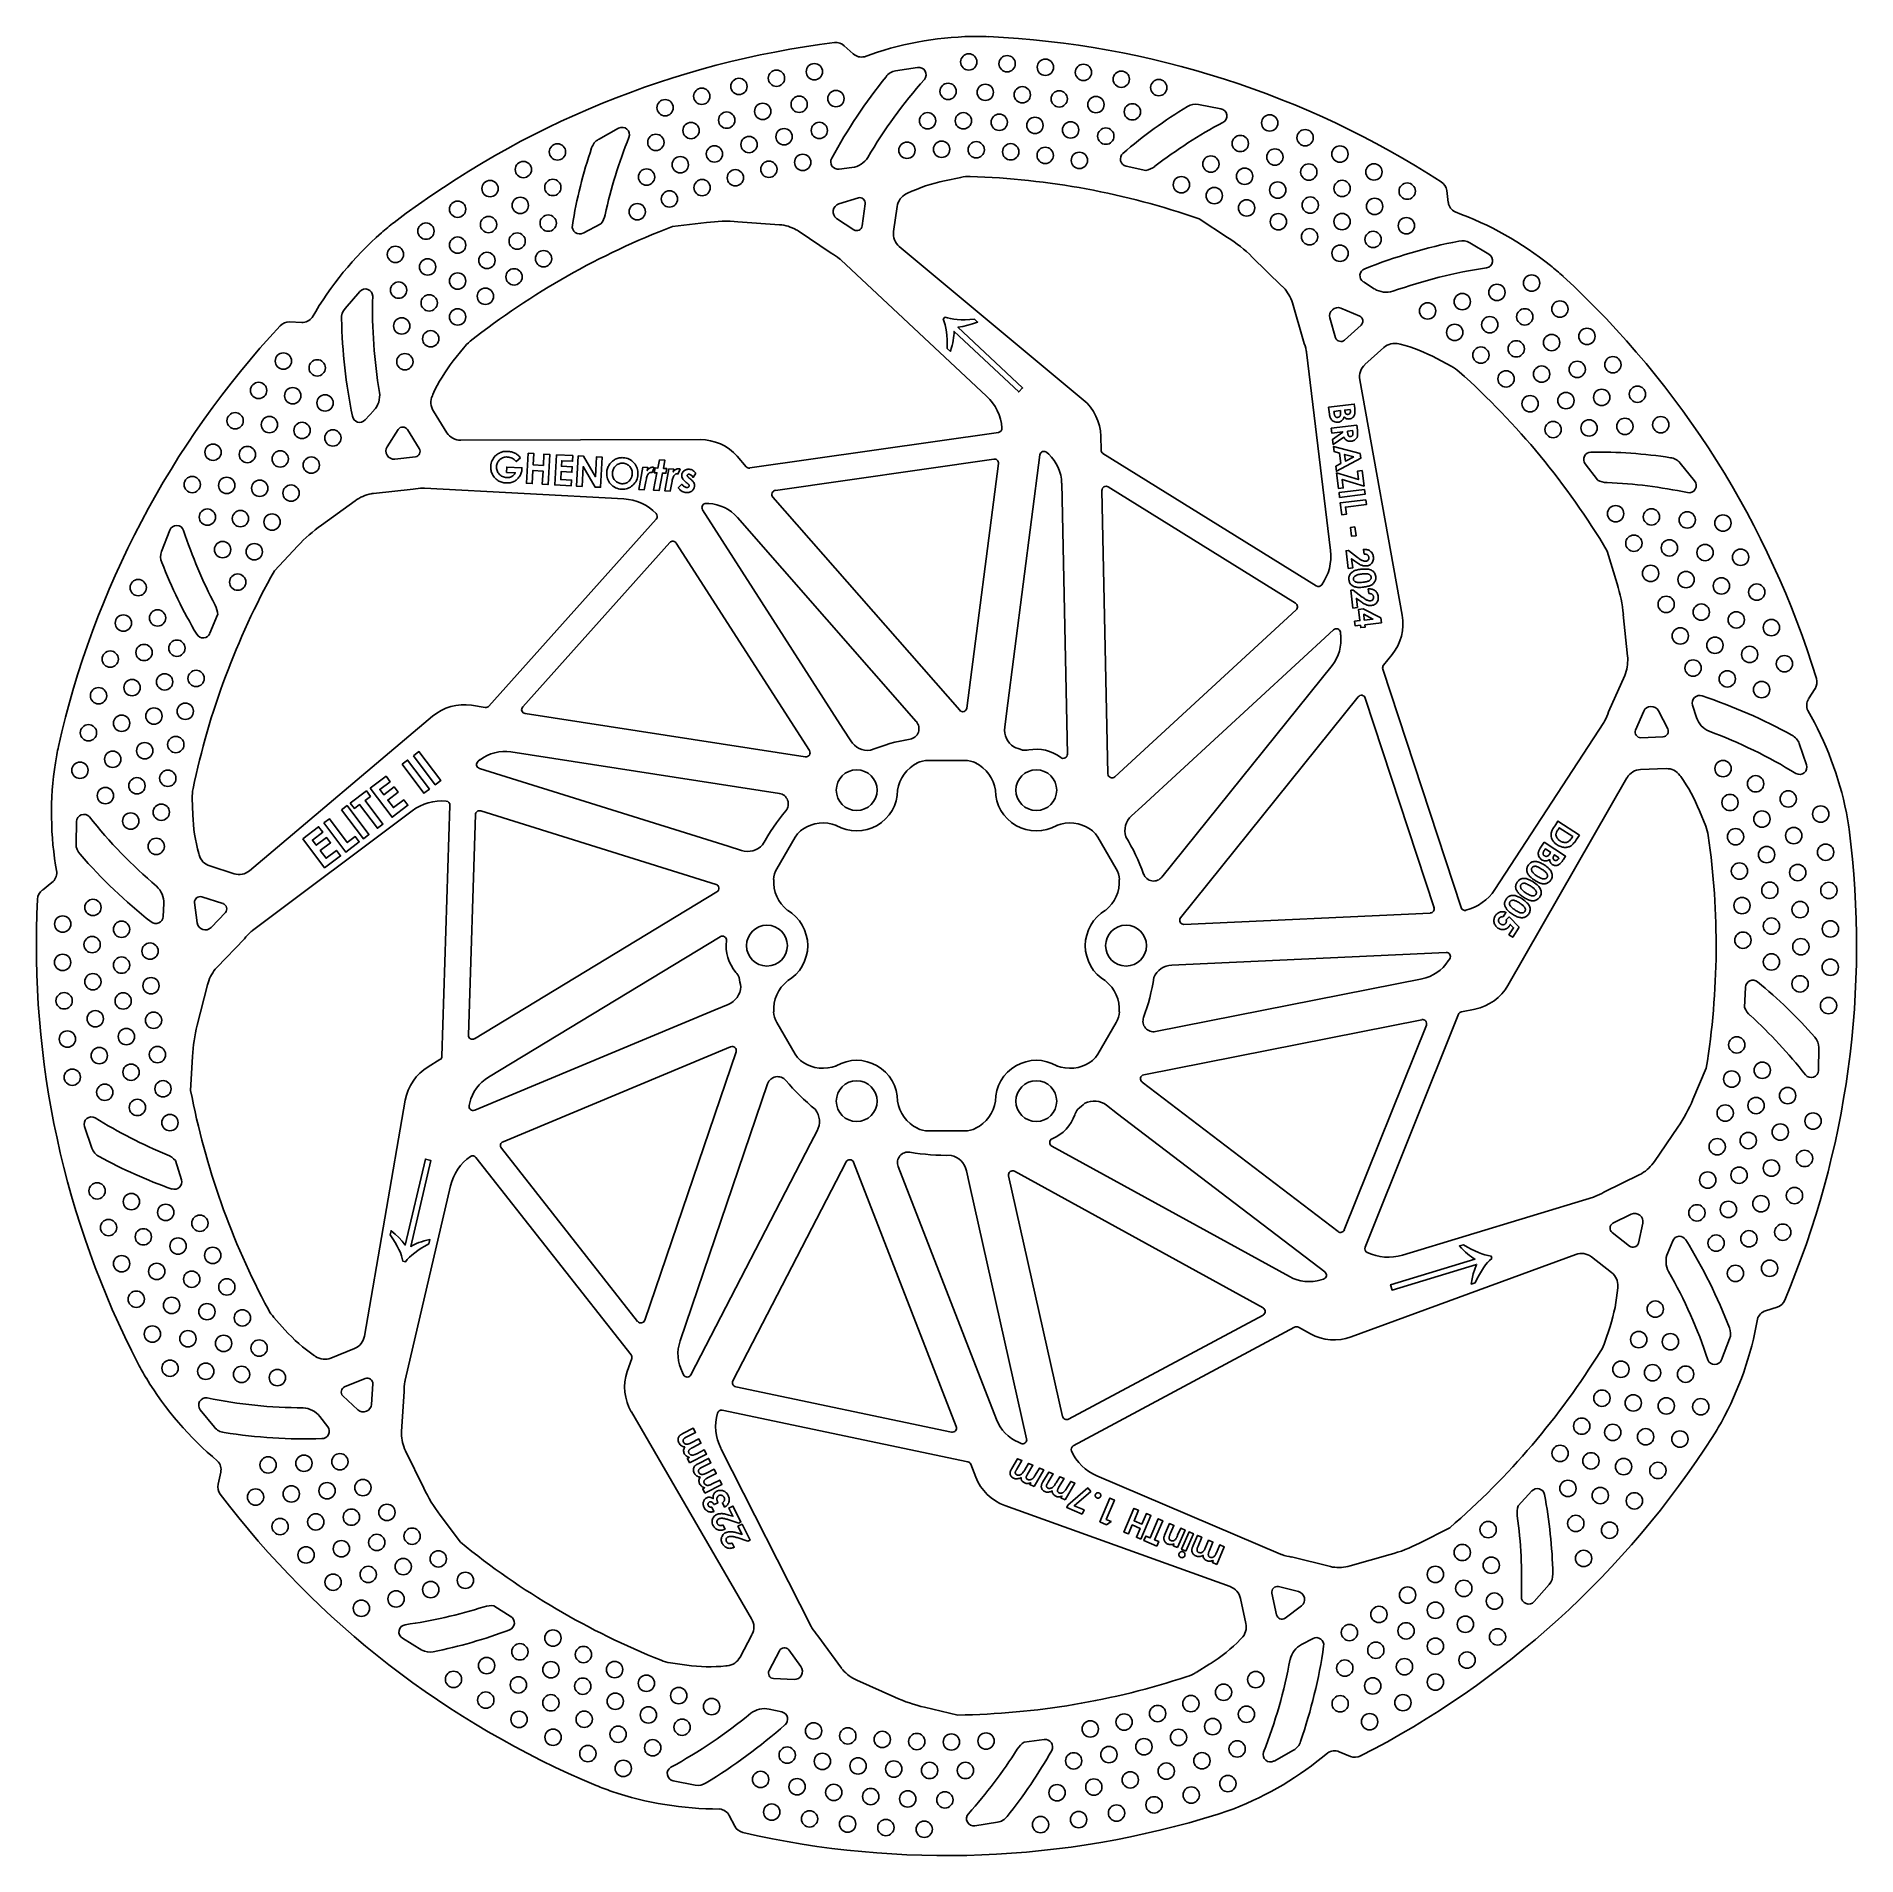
# Model space of a CAD drawing. Header units: millimetres. Extents: x -112 to 112, y -112 to 111.
import ezdxf

# ---------------------------------------------------------------- set-up
doc = ezdxf.new("R2010")
doc.units = ezdxf.units.MM

msp = doc.modelspace()

# ---------------------------------------------------------------- linework, layer by layer
at = {"color": 7, "linetype": 'Continuous', "lineweight": 25}
for p, q in [((-11.43, 109.27), (-12.53, 110.27)), ((-6.24, 107.18), (-3.54, 107.61)), ((30.86, 103.08), (33.61, 102.55)), ((-42.62, 98.8), (-40.17, 100.16)), ((-11.58, 95.34), (-13.16, 95.13)), ((1.74, 94.14), (-0.24, 93.73)), ((24.43, 94.98), (22.01, 95.52)), ((-13.2, 90.89), (-10.8, 91.64)), ((-4.79, 92.19), (-4.94, 92.11)), ((61.48, 91.05), (61.28, 92.53)), ((-9.95, 90.89), (-10.32, 88.19)), ((-6.48, 87.49), (-6.05, 90.58)), ((-42.34, 88.46), (-44.53, 87.32)), ((-29.4, 88.62), (-33.55, 88.12)), ((-20.46, 88.33), (-25.55, 88.71)), ((-14.11, 84.86), (-18.17, 87.59)), ((-11.36, 87.7), (-13.46, 89.11)), ((34.44, 86.79), (30.94, 89.07)), ((16.74, 66.9), (-5.78, 85.68)), ((64.11, 86.12), (66.46, 84.71)), ((-12.95, 84.05), (4.91, 67.34)), ((41.1, 80.82), (37.45, 84.38)), ((52.41, 80.48), (51.07, 81.34)), ((-73.68, 78.09), (-71.88, 80.16)), ((43.74, 74.08), (42.38, 78.77)), ((48.31, 78.11), (50.63, 77.15)), ((-78.99, 76.36), (-80.48, 76.42)), ((47.67, 74.48), (46.97, 76.91)), ((50.8, 76.02), (48.78, 74.19)), ((55.59, 73.69), (55.43, 73.74)), ((-59.18, 73.23), (-60.43, 71.64)), ((44.1, 72.71), (47.04, 48.43)), ((51.27, 71.19), (53.59, 73.28)), ((61.84, 71), (60.06, 71.95)), ((55.83, 40.48), (50.64, 69.35)), ((-62.92, 67.54), (-62.99, 67.39)), ((-70.15, 65.59), (-71.23, 64.41)), ((-61.2, 62.85), (-62.86, 65.5)), ((-68.53, 61.14), (-67.18, 63.26)), ((-66.04, 63.23), (-64.59, 60.92)), ((6.36, 62.89), (-24.08, 58.53)), ((-30.18, 62.01), (-59.5, 61.92)), ((12.28, 60.44), (12.52, 60.21)), ((18.94, 60.73), (18.9, 62.42)), ((45.3, 44.09), (19.17, 60.31)), ((-65.07, 59.88), (-67.59, 59.62)), ((-24.53, 58.69), (-25.64, 59.96)), ((-20.96, 55.79), (5.79, 59.63)), ((6.36, 59.07), (2.49, 29.1)), ((11.44, 60.13), (7.36, 28.46)), ((79.76, 57.06), (78.26, 59.02)), ((89.9, 59.13), (91.66, 56.96)), ((-65.36, 55.94), (-70.22, 55.41)), ((-63.95, 56.06), (-39.52, 54.74)), ((14.1, 56.67), (14.11, 56.67)), ((14.81, 23.46), (14.11, 56.67)), ((19.78, 21.05), (19.04, 55.78)), ((19.8, 56.21), (42.76, 41.96)), ((-72.46, 54.51), (-76.59, 51.53)), ((-29.44, 54.19), (-29.11, 54.17)), ((1.62, 28.84), (-21.27, 54.97)), ((-35.55, 52.27), (-56.07, 29.35)), ((-29.89, 53.42), (-12.66, 26.53)), ((-3.7, 27.45), (-25.62, 52.48)), ((-25.62, 52.48), (-25.62, 52.48)), ((-96.16, 48.29), (-95.16, 50.9)), ((-51.92, 29.26), (-33.89, 49.4)), ((-33.1, 49.33), (-16.8, 23.9)), ((-79.49, 48.98), (-82.34, 45.94)), ((82.17, 44.35), (80.95, 48.34)), ((-89.3, 40.55), (-90.24, 38.27)), ((42.84, 41.16), (20.62, 20.69)), ((83.44, 35.49), (82.92, 40.56)), ((47.42, 38.71), (23.93, 17.07)), ((48.26, 38.4), (48.29, 38.07)), ((26.39, 8.41), (47.23, 34.34)), ((47.23, 34.34), (47.23, 34.34)), ((63.04, 4.66), (53.46, 33.88)), ((53.54, 34.35), (54.6, 35.67)), ((81.12, 28.63), (83.1, 33.1)), ((105.62, 30.23), (106.42, 31.49)), ((-56.52, 29.19), (-58.19, 29.45)), ((28.68, 3.41), (50.44, 30.49)), ((51.3, 30.33), (59.73, 4.65)), ((91.88, 27.96), (91.4, 29.48)), ((-62.97, 28.11), (-85.38, 9.18)), ((-17.3, 23.13), (-51.62, 28.44)), ((7.36, 28.46), (7.13, 26.76)), ((80.52, 27.35), (67.17, 6.86)), ((84.4, 26.41), (85.42, 28.73)), ((87.21, 28.78), (88.37, 26.55)), ((-12.66, 26.53), (-11.74, 25.08)), ((87.78, 25.58), (85.06, 25.48)), ((104.47, 24.76), (105.36, 22.17)), ((-57.38, 22.59), (-57.12, 22.79)), ((-20.48, 18.65), (-53.36, 23.73)), ((-53.36, 23.73), (-53.36, 23.73)), ((-2.23, 22.7), (2.23, 22.7)), ((-57.23, 21.71), (-26.75, 12.19)), ((68.79, -4.87), (83.37, 20.57)), ((85.03, 21.58), (88.16, 21.69)), ((89.96, 20.72), (89.86, 20.86)), ((-92.41, 18.06), (-92.34, 16.04)), ((-85.02, 1.84), (-65.46, 16.53)), ((-60.83, 17.19), (-61.82, -13.55)), ((-58.58, -10.96), (-57.72, 16.05)), ((-57.07, 16.52), (-28.23, 7.51)), ((23.93, 17.07), (22.66, 15.91)), ((93.01, 14.64), (92.26, 16.51)), ((-106.64, 12.46), (-106.59, 15.2)), ((-91.62, 11.3), (-91.57, 11.13)), ((-26.75, 12.19), (-25.11, 11.67)), ((-20.77, 9.42), (-18.55, 13.28)), ((18.55, 13.28), (20.77, 9.42)), ((-87.29, 8.81), (-90.26, 9.77)), ((-109.59, 7.72), (-110.77, 6.81)), ((-95.9, 5.15), (-95.97, 3.56)), ((-91.8, 2.78), (-92.13, 5.28)), ((-91.24, 5.99), (-88.64, 5.15)), ((-28.12, 6.6), (-57.83, -11.4)), ((-88.34, 4.05), (-90.1, 2.22)), ((59.27, 4), (29.09, 2.6)), ((-86.02, 0.84), (-89.41, -2.69)), ((-27.72, 1.1), (-56.13, -16.12)), ((61.21, -0.83), (29.31, -2.31)), ((61.65, -1.6), (61.47, -1.88)), ((25.62, -10.52), (58.26, -4.05)), ((29.31, -2.31), (27.59, -2.38)), ((58.26, -4.05), (58.26, -4.05)), ((-90.55, -4.81), (-91.8, -9.76)), ((97.78, -7.56), (97.89, -5.09)), ((-57.8, -20.16), (-28.33, -7.86)), ((-28.33, -7.86), (-26.74, -7.2)), ((51.29, -36.95), (62.73, -8.41)), ((63.09, -8.1), (64.75, -7.77)), ((-18.55, -13.28), (-20.77, -9.42)), ((20.77, -9.42), (18.55, -13.28)), ((24.16, -15.82), (58.24, -9.07)), ((58.8, -9.74), (48.74, -34.83)), ((-54.33, -24.03), (-26.45, -12.39)), ((-25.78, -13.02), (-36.97, -45.9)), ((106.88, -12.49), (106.83, -15.29)), ((-92.38, -13.57), (-92.61, -17.74)), ((-62.06, -13.97), (-63.5, -14.84)), ((91.45, -18.84), (93.09, -15.01)), ((-56.13, -16.12), (-56.13, -16.12)), ((-21.92, -16.93), (-32.64, -48.43)), ((47.98, -35.04), (23.96, -16.71)), ((-66.31, -18.95), (-71.31, -47.85)), ((-58.48, -19.58), (-58.4, -19.26)), ((20.97, -20.6), (19.61, -19.55)), ((-104.7, -24.82), (-105.61, -22.17)), ((46.36, -39.98), (20.97, -20.6)), ((86.73, -26.44), (89.6, -22.23)), ((-31.32, -52.59), (-16.65, -24.23)), ((-16.65, -24.23), (-15.85, -22.71)), ((2.23, -22.7), (-2.23, -22.7)), ((-94.47, -26.34), (-93.73, -28.69)), ((-57.65, -25.94), (-38.64, -50.12)), ((-37.84, -46.05), (-54.53, -24.8)), ((-26.17, -53.33), (-12.3, -26.5)), ((-11.39, -26.55), (1.19, -58.93)), ((12.91, -24.56), (42.02, -40.55)), ((-5.91, -27.06), (6.13, -58.08)), ((2.82, -29.26), (2.45, -27.58)), ((14.23, -57.68), (7.61, -28.2)), ((8.34, -27.65), (38.79, -44.38)), ((80.54, -30.21), (84.94, -28.06)), ((-66.31, -53.24), (-60.77, -29.42)), ((9.81, -60.42), (2.82, -29.26)), ((79.26, -30.81), (55.86, -37.92)), ((81.63, -34.02), (83.9, -32.9)), ((83.69, -36.83), (81.54, -35.15)), ((85.31, -34.01), (84.77, -36.47)), ((49.56, -47.95), (77.09, -37.83)), ((88.36, -37.64), (88.97, -36.17)), ((79.01, -38.13), (81.48, -40.05)), ((42.02, -40.55), (42.02, -40.55)), ((46.2, -40.85), (45.88, -40.95)), ((82.23, -41.95), (82.24, -41.78)), ((100.34, -44.74), (101.76, -44.29)), ((-82.4, -45.57), (-81.05, -47.07)), ((38.78, -45.26), (14.95, -58.01)), ((15.53, -61.27), (42.65, -46.76)), ((43.13, -46.76), (44.6, -47.58)), ((80.66, -48.57), (81.29, -46.65)), ((-32.64, -48.43), (-32.64, -48.43)), ((95.94, -48.18), (94.96, -50.74)), ((-77.44, -50.24), (-77.3, -50.33)), ((-72.53, -49.36), (-75.42, -50.54)), ((-38.56, -50.59), (-39.11, -52.19)), ((-73.74, -54.06), (-71.21, -53.03)), ((-32.21, -52.59), (-32.36, -52.3)), ((-72.11, -56.87), (-73.96, -55.18)), ((-70.27, -53.68), (-70.45, -56.21)), ((-66.43, -54.65), (-66.77, -59.53)), ((0.62, -59.6), (-25.83, -54.05)), ((-89.7, -59), (-91.42, -56.87)), ((-76.78, -57.7), (-75.81, -58.97)), ((-38.61, -57.14), (-23.87, -82.49)), ((-27.49, -56.92), (2.61, -63.23)), ((6.13, -58.07), (6.13, -58.08)), ((-66.27, -61.89), (-64.05, -66.48)), ((-16.58, -83.41), (-27.64, -61.6)), ((9.13, -60.99), (8.83, -60.86)), ((-88.92, -64.53), (-89.23, -65.99)), ((2.98, -63.54), (3.59, -65.12)), ((40.92, -74.55), (18.42, -64.95)), ((70.04, -68.64), (71.71, -66.82)), ((7.15, -68.59), (34.74, -78.53)), ((-62.04, -69.77), (-59.54, -73.11)), ((57.94, -73.22), (61.66, -71.33)), ((42.28, -74.91), (47.03, -76.09)), ((49.44, -76.01), (54.35, -74.62)), ((36.02, -80), (36.67, -83.05)), ((40.44, -82.01), (39.86, -79.34)), ((40.67, -78.53), (43.12, -79.14)), ((73.84, -78.27), (72.01, -80.38)), ((-55.44, -80.9), (-53.35, -82.23)), ((43.49, -80.89), (41.49, -82.42)), ((-23.83, -84.43), (-25.29, -87.19)), ((-15.76, -84.57), (-12.88, -88.52)), ((-64.26, -86.31), (-66.65, -84.87)), ((-21.74, -88.81), (-20.46, -86.4)), ((-19.32, -86.3), (-17.83, -88.34)), ((36.03, -84.99), (36.14, -84.87)), ((43.49, -85.63), (44.91, -84.89)), ((-33.83, -87.87), (-31.83, -88.16)), ((-27.03, -88.26), (-26.87, -88.25)), ((30.57, -89.06), (32.28, -87.99)), ((-18.68, -89.92), (-21.19, -89.81)), ((-10.98, -90.01), (-6.33, -92.1)), ((-21.73, -93.55), (-20.17, -93.9)), ((-2.68, -93.33), (1.39, -94.28)), ((9.53, -97.61), (11.98, -97.28)), ((42.53, -98.58), (40.13, -99.91)), ((48.11, -98.77), (49.49, -99.34)), ((-30.79, -102.85), (-33.48, -102.33)), ((-26.64, -106.59), (-25.94, -107.91)), ((6.26, -107.42), (3.49, -107.86))]:
    msp.add_line(p, q, dxfattribs=at)
at = {"color": 7, "linetype": 'Continuous', "flags": 128}
for points in [[(3.42, 76.76), (3.8, 76.41), (3.8, 76.41), (3.2, 76.19), (2.6, 76.01), (1.99, 75.88), (1.39, 75.78), (1.39, 75.78), (9.32, 68.35), (9.32, 68.35), (8.85, 67.85), (8.85, 67.85), (0.92, 75.27), (0.92, 75.27), (0.92, 75.02), (0.9, 74.75), (0.87, 74.47), (0.82, 74.17), (0.76, 73.85), (0.68, 73.52), (0.58, 73.18), (0.47, 72.82), (0.47, 72.82), (0.08, 73.18), (0.08, 73.18), (0.09, 73.74), (0.07, 74.27), (0.04, 74.76), (-0.01, 75.23), (-0.08, 75.67), (-0.16, 76.08), (-0.27, 76.45), (-0.4, 76.8), (-0.4, 76.8), (-0.18, 77.03), (-0.18, 77.03), (0.14, 76.92), (0.49, 76.83), (0.89, 76.77), (1.32, 76.72), (1.79, 76.7), (2.3, 76.7), (2.84, 76.72), (3.42, 76.76)], [(46.82, 65.99), (49.95, 66.36), (49.95, 66.36), (50.01, 65.87), (50.01, 65.87), (50.02, 65.77), (50.03, 65.67), (50.04, 65.58), (50.04, 65.5), (50.04, 65.43), (50.04, 65.36), (50.04, 65.3), (50.03, 65.24), (50.03, 65.24), (50.02, 65.17), (50, 65.1), (49.98, 65.04), (49.96, 64.98), (49.93, 64.92), (49.89, 64.86), (49.85, 64.81), (49.81, 64.76), (49.76, 64.72), (49.71, 64.68), (49.66, 64.64), (49.6, 64.61), (49.55, 64.58), (49.48, 64.56), (49.42, 64.55), (49.35, 64.54), (49.35, 64.54), (49.27, 64.53), (49.18, 64.54), (49.1, 64.55), (49.02, 64.57), (48.94, 64.61), (48.87, 64.66), (48.79, 64.72), (48.72, 64.79), (48.72, 64.79), (48.69, 64.71), (48.66, 64.64), (48.63, 64.58), (48.6, 64.52), (48.56, 64.47), (48.52, 64.42), (48.48, 64.37), (48.43, 64.33), (48.38, 64.29), (48.33, 64.26), (48.28, 64.23), (48.23, 64.2), (48.17, 64.18), (48.1, 64.16), (48.04, 64.15), (47.97, 64.14), (47.97, 64.14), (47.84, 64.13), (47.72, 64.14), (47.59, 64.17), (47.48, 64.22), (47.37, 64.28), (47.27, 64.35), (47.18, 64.43), (47.11, 64.53), (47.08, 64.58), (47.05, 64.64), (47.02, 64.7), (47, 64.77), (46.98, 64.85), (46.96, 64.93), (46.94, 65.02), (46.93, 65.11), (46.93, 65.11), (46.82, 65.99)], [(48.27, 65.56), (47.46, 65.46), (47.46, 65.46), (47.48, 65.31), (47.48, 65.31), (47.49, 65.22), (47.51, 65.14), (47.53, 65.07), (47.54, 65), (47.56, 64.95), (47.59, 64.9), (47.61, 64.86), (47.64, 64.82), (47.66, 64.8), (47.69, 64.77), (47.73, 64.75), (47.76, 64.74), (47.8, 64.73), (47.84, 64.73), (47.88, 64.72), (47.92, 64.73), (47.92, 64.73), (47.97, 64.74), (48.02, 64.75), (48.06, 64.77), (48.1, 64.79), (48.14, 64.81), (48.17, 64.84), (48.2, 64.88), (48.22, 64.92), (48.25, 64.96), (48.27, 65.01), (48.28, 65.07), (48.29, 65.13), (48.29, 65.2), (48.29, 65.27), (48.29, 65.35), (48.28, 65.43), (48.28, 65.43), (48.27, 65.56)], [(49.46, 65.7), (48.8, 65.62), (48.8, 65.62), (48.81, 65.49), (48.81, 65.49), (48.83, 65.39), (48.86, 65.3), (48.9, 65.23), (48.94, 65.18), (49, 65.14), (49.06, 65.11), (49.13, 65.1), (49.2, 65.1), (49.2, 65.1), (49.27, 65.12), (49.33, 65.14), (49.38, 65.18), (49.43, 65.23), (49.46, 65.29), (49.48, 65.37), (49.48, 65.45), (49.48, 65.55), (49.48, 65.55), (49.46, 65.7)], [(50.27, 63.78), (50.34, 63.15), (50.34, 63.15), (50.36, 63.02), (50.37, 62.9), (50.37, 62.8), (50.37, 62.7), (50.37, 62.61), (50.36, 62.53), (50.35, 62.46), (50.34, 62.4), (50.32, 62.34), (50.3, 62.28), (50.27, 62.23), (50.24, 62.18), (50.2, 62.13), (50.16, 62.09), (50.12, 62.05), (50.07, 62), (50.02, 61.97), (49.97, 61.93), (49.91, 61.9), (49.85, 61.88), (49.79, 61.85), (49.72, 61.83), (49.65, 61.82), (49.58, 61.81), (49.58, 61.81), (49.51, 61.8), (49.43, 61.8), (49.36, 61.8), (49.29, 61.81), (49.23, 61.83), (49.17, 61.84), (49.11, 61.87), (49.05, 61.89), (48.99, 61.93), (48.94, 61.97), (48.89, 62.01), (48.84, 62.06), (48.8, 62.11), (48.76, 62.17), (48.72, 62.23), (48.68, 62.3), (48.68, 62.3), (47.38, 61.39), (47.38, 61.39), (47.3, 62.04), (47.3, 62.04), (48.54, 62.91), (48.54, 62.91), (48.53, 62.96), (48.53, 62.96), (47.21, 62.8), (47.21, 62.8), (47.14, 63.4), (47.14, 63.4), (50.27, 63.78)], [(49.11, 63.03), (49.14, 62.85), (49.14, 62.85), (49.15, 62.78), (49.16, 62.72), (49.17, 62.66), (49.19, 62.61), (49.2, 62.56), (49.22, 62.52), (49.24, 62.49), (49.26, 62.46), (49.31, 62.42), (49.37, 62.4), (49.44, 62.38), (49.52, 62.39), (49.52, 62.39), (49.57, 62.4), (49.61, 62.41), (49.65, 62.43), (49.69, 62.46), (49.72, 62.49), (49.75, 62.53), (49.77, 62.57), (49.78, 62.62), (49.79, 62.64), (49.79, 62.67), (49.79, 62.71), (49.79, 62.75), (49.79, 62.79), (49.79, 62.84), (49.78, 62.89), (49.77, 62.95), (49.77, 62.95), (49.75, 63.11), (49.75, 63.11), (49.11, 63.03)], [(-52.2, 59.78), (-52.72, 59.32), (-52.72, 59.32), (-52.84, 59.44), (-52.96, 59.55), (-53.08, 59.64), (-53.21, 59.72), (-53.35, 59.78), (-53.49, 59.83), (-53.64, 59.86), (-53.79, 59.87), (-53.79, 59.87), (-53.92, 59.88), (-54.05, 59.87), (-54.17, 59.84), (-54.29, 59.81), (-54.41, 59.77), (-54.51, 59.71), (-54.62, 59.64), (-54.72, 59.56), (-54.81, 59.47), (-54.89, 59.38), (-54.96, 59.28), (-55.01, 59.18), (-55.06, 59.07), (-55.1, 58.95), (-55.12, 58.83), (-55.13, 58.71), (-55.13, 58.71), (-55.13, 58.57), (-55.12, 58.45), (-55.1, 58.33), (-55.06, 58.21), (-55.02, 58.09), (-54.96, 57.99), (-54.88, 57.88), (-54.8, 57.78), (-54.71, 57.69), (-54.61, 57.61), (-54.5, 57.54), (-54.39, 57.48), (-54.27, 57.43), (-54.15, 57.4), (-54.02, 57.37), (-53.88, 57.36), (-53.88, 57.36), (-53.79, 57.36), (-53.71, 57.36), (-53.62, 57.37), (-53.55, 57.38), (-53.47, 57.4), (-53.4, 57.42), (-53.33, 57.45), (-53.26, 57.48), (-53.2, 57.52), (-53.14, 57.56), (-53.08, 57.61), (-53.03, 57.66), (-52.97, 57.72), (-52.92, 57.79), (-52.88, 57.86), (-52.83, 57.94), (-52.83, 57.94), (-53.9, 57.99), (-53.9, 57.99), (-53.87, 58.65), (-53.87, 58.65), (-52.01, 58.55), (-52.01, 58.55), (-52.01, 58.4), (-52.01, 58.4), (-52.02, 58.28), (-52.04, 58.16), (-52.07, 58.04), (-52.1, 57.93), (-52.14, 57.82), (-52.19, 57.71), (-52.25, 57.6), (-52.32, 57.49), (-52.39, 57.39), (-52.46, 57.3), (-52.54, 57.21), (-52.62, 57.13), (-52.71, 57.05), (-52.8, 56.98), (-52.9, 56.92), (-53, 56.87), (-53.1, 56.82), (-53.21, 56.78), (-53.33, 56.75), (-53.44, 56.72), (-53.56, 56.7), (-53.69, 56.69), (-53.81, 56.69), (-53.95, 56.69), (-53.95, 56.69), (-54.09, 56.7), (-54.22, 56.72), (-54.36, 56.75), (-54.48, 56.78), (-54.61, 56.82), (-54.73, 56.87), (-54.84, 56.93), (-54.96, 56.99), (-55.06, 57.07), (-55.16, 57.14), (-55.25, 57.23), (-55.34, 57.32), (-55.42, 57.42), (-55.5, 57.52), (-55.57, 57.63), (-55.63, 57.74), (-55.68, 57.86), (-55.73, 57.98), (-55.77, 58.11), (-55.8, 58.23), (-55.82, 58.36), (-55.83, 58.49), (-55.84, 58.62), (-55.84, 58.75), (-55.84, 58.75), (-55.82, 58.93), (-55.79, 59.1), (-55.74, 59.27), (-55.68, 59.43), (-55.6, 59.58), (-55.51, 59.73), (-55.4, 59.87), (-55.28, 60), (-55.28, 60), (-55.21, 60.07), (-55.13, 60.14), (-55.04, 60.2), (-54.96, 60.26), (-54.87, 60.32), (-54.78, 60.36), (-54.69, 60.41), (-54.6, 60.44), (-54.5, 60.48), (-54.4, 60.5), (-54.3, 60.53), (-54.2, 60.54), (-54.09, 60.56), (-53.98, 60.56), (-53.87, 60.56), (-53.76, 60.56), (-53.76, 60.56), (-53.64, 60.55), (-53.52, 60.54), (-53.41, 60.52), (-53.29, 60.49), (-53.18, 60.46), (-53.08, 60.42), (-52.97, 60.38), (-52.87, 60.33), (-52.87, 60.33), (-52.78, 60.29), (-52.7, 60.24), (-52.61, 60.18), (-52.53, 60.11), (-52.45, 60.04), (-52.36, 59.96), (-52.28, 59.87), (-52.2, 59.78)], [(-51.26, 60.33), (-50.55, 60.29), (-50.55, 60.29), (-50.62, 58.9), (-50.62, 58.9), (-49.39, 58.84), (-49.39, 58.84), (-49.32, 60.23), (-49.32, 60.23), (-48.61, 60.19), (-48.61, 60.19), (-48.81, 56.5), (-48.81, 56.5), (-49.52, 56.54), (-49.52, 56.54), (-49.43, 58.16), (-49.43, 58.16), (-50.66, 58.23), (-50.66, 58.23), (-50.75, 56.61), (-50.75, 56.61), (-51.46, 56.65), (-51.46, 56.65), (-51.26, 60.33)], [(50.68, 60.32), (50.76, 59.72), (50.76, 59.72), (47.77, 58.13), (47.77, 58.13), (47.7, 58.75), (47.7, 58.75), (48.31, 59.08), (48.31, 59.08), (48.16, 60.35), (48.16, 60.35), (47.48, 60.53), (47.48, 60.53), (47.41, 61.15), (47.41, 61.15), (50.68, 60.32)], [(-47.79, 60.14), (-45.78, 60.04), (-45.78, 60.04), (-45.82, 59.35), (-45.82, 59.35), (-47.13, 59.42), (-47.13, 59.42), (-47.17, 58.75), (-47.17, 58.75), (-45.85, 58.68), (-45.85, 58.68), (-45.89, 58.01), (-45.89, 58.01), (-47.21, 58.08), (-47.21, 58.08), (-47.26, 57.11), (-47.26, 57.11), (-45.94, 57.04), (-45.94, 57.04), (-45.98, 56.35), (-45.98, 56.35), (-47.99, 56.46), (-47.99, 56.46), (-47.79, 60.14)], [(-45.14, 60), (-44.47, 59.96), (-44.47, 59.96), (-43.02, 57.45), (-43.02, 57.45), (-42.89, 59.88), (-42.89, 59.88), (-42.18, 59.84), (-42.18, 59.84), (-42.38, 56.16), (-42.38, 56.16), (-43.06, 56.19), (-43.06, 56.19), (-44.5, 58.7), (-44.5, 58.7), (-44.64, 56.28), (-44.64, 56.28), (-45.34, 56.32), (-45.34, 56.32), (-45.14, 60)], [(-39.6, 59.79), (-39.41, 59.77), (-39.23, 59.74), (-39.05, 59.68), (-38.88, 59.61), (-38.72, 59.52), (-38.57, 59.42), (-38.42, 59.29), (-38.29, 59.15), (-38.16, 59), (-38.06, 58.84), (-37.97, 58.68), (-37.9, 58.5), (-37.85, 58.32), (-37.81, 58.14), (-37.8, 57.94), (-37.8, 57.74), (-37.8, 57.74), (-37.82, 57.55), (-37.86, 57.36), (-37.91, 57.18), (-37.98, 57.01), (-38.07, 56.84), (-38.17, 56.69), (-38.29, 56.55), (-38.43, 56.41), (-38.58, 56.29), (-38.73, 56.18), (-38.9, 56.09), (-39.07, 56.02), (-39.24, 55.97), (-39.42, 55.94), (-39.61, 55.92), (-39.81, 55.92), (-39.81, 55.92), (-40.01, 55.94), (-40.2, 55.98), (-40.38, 56.04), (-40.56, 56.11), (-40.72, 56.2), (-40.87, 56.31), (-41.02, 56.43), (-41.15, 56.57), (-41.27, 56.73), (-41.37, 56.88), (-41.46, 57.05), (-41.53, 57.22), (-41.58, 57.4), (-41.61, 57.58), (-41.63, 57.77), (-41.63, 57.96), (-41.63, 57.96), (-41.61, 58.09), (-41.6, 58.22), (-41.57, 58.35), (-41.53, 58.47), (-41.49, 58.59), (-41.44, 58.7), (-41.38, 58.81), (-41.32, 58.92), (-41.24, 59.03), (-41.17, 59.12), (-41.08, 59.22), (-40.99, 59.3), (-40.9, 59.38), (-40.8, 59.46), (-40.69, 59.52), (-40.58, 59.59), (-40.46, 59.64), (-40.34, 59.69), (-40.22, 59.73), (-40.1, 59.76), (-39.98, 59.78), (-39.85, 59.79), (-39.73, 59.8), (-39.6, 59.79)], [(-39.64, 59.11), (-39.77, 59.11), (-39.89, 59.1), (-40.01, 59.08), (-40.12, 59.04), (-40.23, 59), (-40.33, 58.94), (-40.43, 58.88), (-40.52, 58.8), (-40.61, 58.71), (-40.69, 58.62), (-40.75, 58.52), (-40.81, 58.41), (-40.85, 58.29), (-40.88, 58.17), (-40.91, 58.05), (-40.92, 57.91), (-40.92, 57.91), (-40.92, 57.76), (-40.91, 57.62), (-40.88, 57.49), (-40.84, 57.36), (-40.78, 57.24), (-40.72, 57.13), (-40.63, 57.02), (-40.53, 56.92), (-40.53, 56.92), (-40.45, 56.85), (-40.36, 56.79), (-40.27, 56.74), (-40.18, 56.69), (-40.08, 56.66), (-39.98, 56.63), (-39.88, 56.61), (-39.77, 56.6), (-39.77, 56.6), (-39.65, 56.6), (-39.53, 56.61), (-39.41, 56.63), (-39.3, 56.67), (-39.2, 56.71), (-39.09, 56.77), (-38.99, 56.84), (-38.9, 56.92), (-38.81, 57.01), (-38.74, 57.1), (-38.67, 57.2), (-38.62, 57.31), (-38.57, 57.42), (-38.54, 57.53), (-38.51, 57.66), (-38.5, 57.79), (-38.5, 57.79), (-38.5, 57.92), (-38.51, 58.04), (-38.53, 58.16), (-38.56, 58.28), (-38.61, 58.39), (-38.66, 58.5), (-38.73, 58.6), (-38.81, 58.7), (-38.89, 58.79), (-38.98, 58.87), (-39.08, 58.93), (-39.18, 58.99), (-39.29, 59.04), (-39.4, 59.07), (-39.52, 59.1), (-39.64, 59.11)], [(-37.19, 58.61), (-36.59, 58.58), (-36.59, 58.58), (-36.66, 58.21), (-36.66, 58.21), (-36.59, 58.31), (-36.51, 58.39), (-36.43, 58.46), (-36.35, 58.52), (-36.26, 58.57), (-36.17, 58.6), (-36.08, 58.61), (-35.99, 58.61), (-35.99, 58.61), (-35.95, 58.61), (-35.9, 58.6), (-35.85, 58.58), (-35.81, 58.56), (-35.81, 58.56), (-36.08, 57.97), (-36.08, 57.97), (-36.11, 57.98), (-36.14, 57.99), (-36.17, 57.99), (-36.19, 57.99), (-36.19, 57.99), (-36.24, 57.99), (-36.28, 57.98), (-36.33, 57.97), (-36.37, 57.95), (-36.42, 57.92), (-36.46, 57.88), (-36.5, 57.84), (-36.55, 57.79), (-36.59, 57.72), (-36.62, 57.65), (-36.66, 57.56), (-36.7, 57.45), (-36.74, 57.33), (-36.77, 57.2), (-36.8, 57.05), (-36.83, 56.88), (-36.83, 56.88), (-37.02, 55.87), (-37.02, 55.87), (-37.69, 55.9), (-37.69, 55.9), (-37.19, 58.61)], [(-35.17, 59.51), (-34.5, 59.48), (-34.5, 59.48), (-34.69, 58.47), (-34.69, 58.47), (-34.27, 58.45), (-34.27, 58.45), (-34.38, 57.88), (-34.38, 57.88), (-34.8, 57.9), (-34.8, 57.9), (-35.21, 55.77), (-35.21, 55.77), (-35.88, 55.8), (-35.88, 55.8), (-35.47, 57.94), (-35.47, 57.94), (-35.8, 57.95), (-35.8, 57.95), (-35.69, 58.53), (-35.69, 58.53), (-35.36, 58.51), (-35.36, 58.51), (-35.17, 59.51)], [(-34.01, 58.44), (-33.41, 58.4), (-33.41, 58.4), (-33.48, 58.04), (-33.48, 58.04), (-33.41, 58.14), (-33.33, 58.22), (-33.25, 58.29), (-33.17, 58.35), (-33.08, 58.39), (-33, 58.42), (-32.91, 58.44), (-32.81, 58.44), (-32.81, 58.44), (-32.77, 58.44), (-32.72, 58.42), (-32.68, 58.41), (-32.63, 58.38), (-32.63, 58.38), (-32.9, 57.79), (-32.9, 57.79), (-32.94, 57.8), (-32.97, 57.81), (-32.99, 57.82), (-33.01, 57.82), (-33.01, 57.82), (-33.06, 57.82), (-33.11, 57.81), (-33.15, 57.8), (-33.2, 57.77), (-33.24, 57.74), (-33.28, 57.71), (-33.33, 57.66), (-33.37, 57.61), (-33.41, 57.55), (-33.45, 57.48), (-33.49, 57.38), (-33.52, 57.28), (-33.56, 57.16), (-33.59, 57.02), (-33.62, 56.87), (-33.66, 56.71), (-33.66, 56.71), (-33.84, 55.69), (-33.84, 55.69), (-34.51, 55.73), (-34.51, 55.73), (-34.01, 58.44)], [(-30.71, 57.88), (-31.05, 57.38), (-31.05, 57.38), (-31.11, 57.47), (-31.17, 57.55), (-31.23, 57.61), (-31.3, 57.66), (-31.36, 57.71), (-31.43, 57.74), (-31.49, 57.76), (-31.55, 57.76), (-31.55, 57.76), (-31.59, 57.76), (-31.63, 57.76), (-31.67, 57.74), (-31.7, 57.72), (-31.73, 57.7), (-31.75, 57.67), (-31.76, 57.64), (-31.77, 57.61), (-31.77, 57.61), (-31.77, 57.58), (-31.76, 57.55), (-31.75, 57.52), (-31.73, 57.49), (-31.73, 57.49), (-31.71, 57.47), (-31.69, 57.45), (-31.67, 57.43), (-31.64, 57.4), (-31.6, 57.36), (-31.55, 57.33), (-31.51, 57.29), (-31.45, 57.24), (-31.45, 57.24), (-31.36, 57.17), (-31.28, 57.1), (-31.21, 57.03), (-31.15, 56.97), (-31.09, 56.91), (-31.04, 56.85), (-31, 56.79), (-30.97, 56.74), (-30.92, 56.64), (-30.89, 56.53), (-30.88, 56.42), (-30.87, 56.31), (-30.87, 56.31), (-30.88, 56.23), (-30.9, 56.16), (-30.92, 56.09), (-30.95, 56.02), (-30.99, 55.95), (-31.04, 55.88), (-31.09, 55.81), (-31.15, 55.75), (-31.22, 55.69), (-31.3, 55.64), (-31.38, 55.6), (-31.47, 55.56), (-31.57, 55.54), (-31.67, 55.52), (-31.78, 55.52), (-31.89, 55.52), (-31.89, 55.52), (-32.02, 55.53), (-32.15, 55.56), (-32.27, 55.6), (-32.38, 55.66), (-32.44, 55.69), (-32.49, 55.73), (-32.55, 55.77), (-32.61, 55.82), (-32.67, 55.88), (-32.73, 55.94), (-32.8, 56.01), (-32.86, 56.08), (-32.86, 56.08), (-32.42, 56.54), (-32.42, 56.54), (-32.36, 56.45), (-32.29, 56.37), (-32.22, 56.31), (-32.14, 56.25), (-32.07, 56.2), (-31.99, 56.17), (-31.91, 56.15), (-31.83, 56.14), (-31.83, 56.14), (-31.76, 56.14), (-31.71, 56.15), (-31.66, 56.17), (-31.61, 56.19), (-31.58, 56.22), (-31.55, 56.26), (-31.53, 56.3), (-31.53, 56.34), (-31.53, 56.34), (-31.53, 56.37), (-31.54, 56.41), (-31.55, 56.45), (-31.58, 56.49), (-31.59, 56.51), (-31.62, 56.53), (-31.65, 56.56), (-31.68, 56.6), (-31.73, 56.63), (-31.77, 56.67), (-31.83, 56.72), (-31.89, 56.77), (-31.89, 56.77), (-31.96, 56.83), (-32.03, 56.88), (-32.09, 56.94), (-32.14, 56.99), (-32.19, 57.04), (-32.23, 57.08), (-32.27, 57.13), (-32.3, 57.17), (-32.3, 57.17), (-32.36, 57.29), (-32.41, 57.4), (-32.43, 57.52), (-32.44, 57.65), (-32.44, 57.65), (-32.43, 57.73), (-32.41, 57.81), (-32.39, 57.88), (-32.36, 57.95), (-32.32, 58.02), (-32.27, 58.08), (-32.21, 58.14), (-32.15, 58.19), (-32.08, 58.24), (-32.01, 58.28), (-31.94, 58.31), (-31.86, 58.34), (-31.78, 58.36), (-31.7, 58.37), (-31.61, 58.37), (-31.53, 58.37), (-31.53, 58.37), (-31.4, 58.36), (-31.29, 58.33), (-31.17, 58.29), (-31.06, 58.23), (-30.96, 58.16), (-30.86, 58.07), (-30.78, 57.98), (-30.71, 57.88)], [(50.94, 58.21), (51.17, 56.31), (51.17, 56.31), (48.48, 57.12), (48.48, 57.12), (48.6, 56.08), (48.6, 56.08), (48.03, 56.01), (48.03, 56.01), (47.8, 57.92), (47.8, 57.92), (50.47, 57.11), (50.47, 57.11), (50.35, 58.13), (50.35, 58.13), (50.94, 58.21)], [(49.89, 59.91), (48.77, 60.2), (48.77, 60.2), (48.87, 59.37), (48.87, 59.37), (49.89, 59.91)], [(51.22, 55.9), (51.29, 55.31), (51.29, 55.31), (48.16, 54.93), (48.16, 54.93), (48.09, 55.52), (48.09, 55.52), (51.22, 55.9)], [(51.37, 54.64), (51.44, 54.05), (51.44, 54.05), (48.88, 53.74), (48.88, 53.74), (48.99, 52.87), (48.99, 52.87), (48.42, 52.8), (48.42, 52.8), (48.24, 54.27), (48.24, 54.27), (51.37, 54.64)], [(50.04, 51.31), (50.17, 50.23), (50.17, 50.23), (49.63, 50.16), (49.63, 50.16), (49.5, 51.24), (49.5, 51.24), (50.04, 51.31)], [(51.15, 47.98), (51.08, 48.56), (51.08, 48.56), (51.21, 48.56), (51.33, 48.56), (51.44, 48.55), (51.55, 48.52), (51.65, 48.49), (51.74, 48.45), (51.83, 48.4), (51.92, 48.34), (52, 48.27), (52.06, 48.2), (52.13, 48.11), (52.18, 48.03), (52.22, 47.93), (52.26, 47.84), (52.28, 47.73), (52.3, 47.62), (52.3, 47.62), (52.31, 47.48), (52.3, 47.34), (52.28, 47.22), (52.24, 47.1), (52.19, 46.99), (52.12, 46.88), (52.03, 46.79), (51.94, 46.71), (51.83, 46.64), (51.72, 46.58), (51.61, 46.54), (51.49, 46.52), (51.49, 46.52), (51.42, 46.52), (51.35, 46.52), (51.27, 46.52), (51.2, 46.53), (51.12, 46.54), (51.04, 46.56), (50.96, 46.58), (50.87, 46.61), (50.79, 46.64), (50.69, 46.68), (50.6, 46.73), (50.5, 46.79), (50.39, 46.85), (50.28, 46.93), (50.16, 47.01), (50.04, 47.1), (50.04, 47.1), (49.63, 47.4), (49.63, 47.4), (49.77, 46.29), (49.77, 46.29), (49.22, 46.22), (49.22, 46.22), (48.95, 48.39), (48.95, 48.39), (49.24, 48.42), (49.24, 48.42), (50.34, 47.57), (50.34, 47.57), (50.44, 47.5), (50.53, 47.43), (50.62, 47.37), (50.7, 47.32), (50.77, 47.27), (50.84, 47.23), (50.91, 47.2), (50.97, 47.18), (51.08, 47.14), (51.19, 47.11), (51.28, 47.1), (51.37, 47.11), (51.37, 47.11), (51.46, 47.13), (51.54, 47.16), (51.6, 47.2), (51.66, 47.26), (51.7, 47.33), (51.73, 47.41), (51.74, 47.5), (51.74, 47.59), (51.74, 47.59), (51.73, 47.63), (51.72, 47.68), (51.7, 47.72), (51.68, 47.76), (51.66, 47.8), (51.63, 47.83), (51.59, 47.86), (51.56, 47.89), (51.52, 47.91), (51.47, 47.94), (51.43, 47.95), (51.38, 47.97), (51.33, 47.98), (51.27, 47.98), (51.21, 47.98), (51.15, 47.98)], [(52.59, 45.23), (52.6, 45.15), (52.6, 45.07), (52.59, 44.99), (52.59, 44.91), (52.57, 44.84), (52.55, 44.76), (52.52, 44.69), (52.49, 44.62), (52.45, 44.56), (52.41, 44.5), (52.36, 44.44), (52.31, 44.38), (52.25, 44.32), (52.18, 44.27), (52.1, 44.22), (52.03, 44.18), (51.94, 44.14), (51.84, 44.1), (51.74, 44.06), (51.62, 44.03), (51.5, 44), (51.37, 43.97), (51.23, 43.95), (51.08, 43.93), (51.08, 43.93), (50.93, 43.91), (50.78, 43.9), (50.65, 43.89), (50.52, 43.89), (50.4, 43.9), (50.29, 43.91), (50.19, 43.93), (50.09, 43.95), (50, 43.97), (49.92, 44), (49.84, 44.04), (49.77, 44.07), (49.71, 44.11), (49.65, 44.16), (49.59, 44.2), (49.54, 44.25), (49.49, 44.31), (49.45, 44.37), (49.42, 44.43), (49.38, 44.5), (49.36, 44.58), (49.34, 44.65), (49.32, 44.73), (49.3, 44.82), (49.3, 44.82), (49.3, 44.91), (49.29, 44.99), (49.3, 45.07), (49.31, 45.15), (49.32, 45.22), (49.34, 45.3), (49.37, 45.37), (49.4, 45.43), (49.43, 45.5), (49.48, 45.56), (49.52, 45.62), (49.58, 45.67), (49.64, 45.73), (49.7, 45.78), (49.77, 45.82), (49.85, 45.87), (49.93, 45.91), (50.03, 45.95), (50.13, 45.99), (50.24, 46.02), (50.36, 46.05), (50.49, 46.08), (50.63, 46.1), (50.78, 46.12), (50.78, 46.12), (50.99, 46.14), (51.19, 46.15), (51.37, 46.15), (51.53, 46.14), (51.69, 46.12), (51.83, 46.1), (51.95, 46.06), (52.06, 46.01), (52.06, 46.01), (52.17, 45.94), (52.27, 45.87), (52.35, 45.78), (52.43, 45.69), (52.48, 45.59), (52.53, 45.48), (52.57, 45.36), (52.59, 45.23)], [(52.03, 45.15), (52.01, 45.22), (51.98, 45.29), (51.95, 45.35), (51.9, 45.41), (51.87, 45.43), (51.83, 45.46), (51.79, 45.48), (51.75, 45.5), (51.71, 45.51), (51.65, 45.52), (51.6, 45.54), (51.54, 45.55), (51.48, 45.55), (51.41, 45.56), (51.33, 45.56), (51.24, 45.56), (51.15, 45.55), (51.06, 45.55), (50.95, 45.54), (50.84, 45.52), (50.84, 45.52), (50.7, 45.5), (50.57, 45.48), (50.45, 45.46), (50.35, 45.43), (50.25, 45.4), (50.17, 45.36), (50.1, 45.32), (50.04, 45.28), (49.99, 45.24), (49.95, 45.19), (49.92, 45.15), (49.89, 45.1), (49.87, 45.05), (49.86, 45), (49.85, 44.94), (49.86, 44.89), (49.86, 44.89), (49.87, 44.84), (49.88, 44.79), (49.91, 44.74), (49.94, 44.7), (49.97, 44.66), (50.01, 44.63), (50.06, 44.6), (50.11, 44.57), (50.11, 44.57), (50.19, 44.54), (50.27, 44.52), (50.37, 44.5), (50.48, 44.5), (50.59, 44.49), (50.72, 44.5), (50.85, 44.5), (51, 44.52), (51, 44.52), (51.15, 44.54), (51.28, 44.56), (51.41, 44.59), (51.52, 44.62), (51.62, 44.65), (51.7, 44.68), (51.77, 44.72), (51.83, 44.76), (51.89, 44.81), (51.93, 44.85), (51.96, 44.9), (51.99, 44.94), (52.01, 44.99), (52.02, 45.04), (52.03, 45.1), (52.03, 45.15)], [(51.74, 43.13), (51.67, 43.71), (51.67, 43.71), (51.8, 43.71), (51.91, 43.71), (52.03, 43.7), (52.13, 43.67), (52.24, 43.64), (52.33, 43.6), (52.42, 43.55), (52.51, 43.49), (52.58, 43.42), (52.65, 43.35), (52.71, 43.27), (52.76, 43.18), (52.81, 43.09), (52.84, 42.99), (52.87, 42.88), (52.89, 42.77), (52.89, 42.77), (52.9, 42.63), (52.89, 42.5), (52.87, 42.37), (52.83, 42.25), (52.77, 42.14), (52.71, 42.04), (52.62, 41.94), (52.52, 41.86), (52.42, 41.79), (52.31, 41.73), (52.19, 41.7), (52.08, 41.67), (52.08, 41.67), (52.01, 41.67), (51.94, 41.67), (51.86, 41.67), (51.78, 41.68), (51.71, 41.69), (51.63, 41.71), (51.54, 41.73), (51.46, 41.76), (51.37, 41.79), (51.28, 41.83), (51.18, 41.88), (51.08, 41.94), (50.98, 42.01), (50.87, 42.08), (50.75, 42.16), (50.63, 42.25), (50.63, 42.25), (50.22, 42.55), (50.22, 42.55), (50.35, 41.44), (50.35, 41.44), (49.8, 41.37), (49.8, 41.37), (49.54, 43.54), (49.54, 43.54), (49.83, 43.57), (49.83, 43.57), (50.93, 42.72), (50.93, 42.72), (51.03, 42.65), (51.12, 42.58), (51.2, 42.52), (51.28, 42.47), (51.36, 42.42), (51.43, 42.39), (51.5, 42.35), (51.56, 42.33), (51.67, 42.29), (51.77, 42.27), (51.87, 42.25), (51.96, 42.26), (51.96, 42.26), (52.05, 42.28), (52.12, 42.31), (52.19, 42.35), (52.24, 42.41), (52.29, 42.48), (52.32, 42.56), (52.33, 42.65), (52.33, 42.74), (52.33, 42.74), (52.32, 42.78), (52.31, 42.83), (52.29, 42.87), (52.27, 42.91), (52.24, 42.95), (52.21, 42.98), (52.18, 43.01), (52.14, 43.04), (52.1, 43.07), (52.06, 43.09), (52.01, 43.1), (51.96, 43.12), (51.91, 43.13), (51.86, 43.13), (51.8, 43.13), (51.74, 43.13)], [(53.2, 40.15), (53.28, 39.56), (53.28, 39.56), (51.26, 39.31), (51.26, 39.31), (51.3, 39.04), (51.3, 39.04), (50.75, 38.97), (50.75, 38.97), (50.71, 39.25), (50.71, 39.25), (50.07, 39.17), (50.07, 39.17), (50, 39.75), (50, 39.75), (50.64, 39.83), (50.64, 39.83), (50.48, 41.2), (50.48, 41.2), (51.03, 41.26), (51.03, 41.26), (53.2, 40.15)], [(51.19, 39.9), (52.24, 40.02), (52.24, 40.02), (51.11, 40.61), (51.11, 40.61), (51.19, 39.9)], [(-66.69, 22.24), (-66.02, 22.74), (-66.02, 22.74), (-63.35, 19.18), (-63.35, 19.18), (-64.02, 18.67), (-64.02, 18.67), (-66.69, 22.24)], [(-65.31, 23.27), (-64.64, 23.78), (-64.64, 23.78), (-61.96, 20.22), (-61.96, 20.22), (-62.63, 19.71), (-62.63, 19.71), (-65.31, 23.27)], [(-70.61, 19.3), (-68.66, 20.76), (-68.66, 20.76), (-68.17, 20.09), (-68.17, 20.09), (-69.44, 19.14), (-69.44, 19.14), (-68.95, 18.49), (-68.95, 18.49), (-67.68, 19.45), (-67.68, 19.45), (-67.19, 18.8), (-67.19, 18.8), (-68.46, 17.84), (-68.46, 17.84), (-67.76, 16.91), (-67.76, 16.91), (-66.49, 17.86), (-66.49, 17.86), (-65.99, 17.2), (-65.99, 17.2), (-67.93, 15.73), (-67.93, 15.73), (-70.61, 19.3)], [(-73.04, 17.47), (-71.07, 18.95), (-71.07, 18.95), (-70.57, 18.28), (-70.57, 18.28), (-71.22, 17.8), (-71.22, 17.8), (-69.04, 14.9), (-69.04, 14.9), (-69.73, 14.39), (-69.73, 14.39), (-71.9, 17.28), (-71.9, 17.28), (-72.54, 16.81), (-72.54, 16.81), (-73.04, 17.47)], [(-74.12, 16.66), (-73.44, 17.17), (-73.44, 17.17), (-70.77, 13.61), (-70.77, 13.61), (-71.44, 13.1), (-71.44, 13.1), (-74.12, 16.66)], [(-78.86, 13.1), (-76.92, 14.56), (-76.92, 14.56), (-76.42, 13.9), (-76.42, 13.9), (-77.69, 12.94), (-77.69, 12.94), (-77.21, 12.3), (-77.21, 12.3), (-75.94, 13.25), (-75.94, 13.25), (-75.45, 12.6), (-75.45, 12.6), (-76.72, 11.65), (-76.72, 11.65), (-76.02, 10.71), (-76.02, 10.71), (-74.74, 11.66), (-74.74, 11.66), (-74.24, 11), (-74.24, 11), (-76.19, 9.54), (-76.19, 9.54), (-78.86, 13.1)], [(-76.28, 15.04), (-75.61, 15.55), (-75.61, 15.55), (-73.42, 12.63), (-73.42, 12.63), (-72.43, 13.37), (-72.43, 13.37), (-71.94, 12.73), (-71.94, 12.73), (-73.61, 11.47), (-73.61, 11.47), (-76.28, 15.04)], [(77.54, 13.55), (77.15, 12.96), (77.15, 12.96), (77.06, 12.82), (76.96, 12.69), (76.87, 12.58), (76.79, 12.48), (76.7, 12.39), (76.62, 12.31), (76.53, 12.25), (76.45, 12.2), (76.37, 12.15), (76.28, 12.12), (76.19, 12.09), (76.1, 12.06), (76, 12.05), (75.9, 12.04), (75.8, 12.03), (75.69, 12.04), (75.58, 12.05), (75.47, 12.07), (75.36, 12.09), (75.25, 12.13), (75.14, 12.17), (75.04, 12.22), (74.93, 12.28), (74.82, 12.34), (74.82, 12.34), (74.68, 12.45), (74.55, 12.56), (74.43, 12.68), (74.33, 12.81), (74.24, 12.94), (74.17, 13.08), (74.12, 13.22), (74.09, 13.37), (74.07, 13.51), (74.07, 13.64), (74.08, 13.77), (74.11, 13.9), (74.13, 13.97), (74.16, 14.04), (74.2, 14.13), (74.24, 14.22), (74.3, 14.32), (74.36, 14.42), (74.43, 14.54), (74.51, 14.66), (74.51, 14.66), (74.9, 15.27), (74.9, 15.27), (77.54, 13.55)], [(76.73, 13.37), (75.07, 14.45), (75.07, 14.45), (74.92, 14.21), (74.92, 14.21), (74.87, 14.13), (74.82, 14.05), (74.78, 13.98), (74.74, 13.91), (74.72, 13.84), (74.7, 13.78), (74.68, 13.72), (74.67, 13.66), (74.67, 13.56), (74.69, 13.46), (74.72, 13.35), (74.77, 13.24), (74.8, 13.19), (74.84, 13.13), (74.88, 13.08), (74.93, 13.03), (74.98, 12.98), (75.04, 12.93), (75.1, 12.89), (75.17, 12.84), (75.17, 12.84), (75.27, 12.78), (75.37, 12.73), (75.47, 12.69), (75.58, 12.66), (75.67, 12.64), (75.77, 12.63), (75.87, 12.64), (75.97, 12.65), (75.97, 12.65), (76.05, 12.68), (76.14, 12.72), (76.22, 12.77), (76.3, 12.83), (76.38, 12.9), (76.46, 12.99), (76.54, 13.09), (76.62, 13.2), (76.62, 13.2), (76.73, 13.37)], [(73.22, 12.68), (75.85, 10.96), (75.85, 10.96), (75.58, 10.55), (75.58, 10.55), (75.52, 10.46), (75.47, 10.38), (75.41, 10.31), (75.36, 10.24), (75.32, 10.19), (75.27, 10.13), (75.23, 10.09), (75.19, 10.05), (75.19, 10.05), (75.13, 10.01), (75.08, 9.97), (75.02, 9.93), (74.96, 9.9), (74.9, 9.87), (74.84, 9.85), (74.78, 9.84), (74.71, 9.83), (74.65, 9.82), (74.58, 9.83), (74.52, 9.83), (74.46, 9.84), (74.4, 9.86), (74.34, 9.89), (74.28, 9.91), (74.22, 9.95), (74.22, 9.95), (74.15, 10), (74.09, 10.06), (74.03, 10.12), (73.99, 10.19), (73.95, 10.27), (73.92, 10.35), (73.91, 10.45), (73.89, 10.55), (73.89, 10.55), (73.83, 10.51), (73.76, 10.48), (73.7, 10.45), (73.63, 10.42), (73.57, 10.4), (73.51, 10.39), (73.44, 10.38), (73.38, 10.38), (73.26, 10.39), (73.14, 10.42), (73.03, 10.46), (72.91, 10.53), (72.91, 10.53), (72.81, 10.61), (72.72, 10.7), (72.64, 10.8), (72.58, 10.91), (72.54, 11.03), (72.51, 11.14), (72.5, 11.26), (72.5, 11.38), (72.51, 11.44), (72.53, 11.51), (72.55, 11.57), (72.57, 11.64), (72.61, 11.71), (72.64, 11.78), (72.69, 11.86), (72.74, 11.94), (72.74, 11.94), (73.22, 12.68)], [(74.04, 11.42), (73.37, 11.86), (73.37, 11.86), (73.29, 11.74), (73.29, 11.74), (73.24, 11.66), (73.2, 11.59), (73.16, 11.53), (73.14, 11.47), (73.11, 11.41), (73.1, 11.36), (73.09, 11.31), (73.09, 11.27), (73.1, 11.23), (73.1, 11.19), (73.12, 11.16), (73.13, 11.12), (73.16, 11.09), (73.18, 11.06), (73.21, 11.04), (73.25, 11.01), (73.25, 11.01), (73.29, 10.99), (73.34, 10.97), (73.38, 10.95), (73.42, 10.94), (73.47, 10.94), (73.51, 10.94), (73.56, 10.95), (73.6, 10.96), (73.65, 10.98), (73.69, 11.01), (73.74, 11.04), (73.78, 11.08), (73.83, 11.13), (73.88, 11.19), (73.93, 11.25), (73.97, 11.32), (73.97, 11.32), (74.04, 11.42)], [(74.05, 8.05), (74, 7.98), (73.95, 7.92), (73.89, 7.86), (73.84, 7.81), (73.78, 7.76), (73.71, 7.72), (73.65, 7.68), (73.58, 7.65), (73.51, 7.62), (73.44, 7.6), (73.36, 7.59), (73.28, 7.58), (73.2, 7.58), (73.12, 7.58), (73.03, 7.59), (72.94, 7.61), (72.85, 7.63), (72.75, 7.66), (72.64, 7.7), (72.54, 7.75), (72.42, 7.8), (72.31, 7.87), (72.18, 7.94), (72.06, 8.02), (72.06, 8.02), (71.93, 8.11), (71.81, 8.19), (71.71, 8.27), (71.61, 8.35), (71.52, 8.43), (71.44, 8.51), (71.37, 8.59), (71.31, 8.67), (71.26, 8.74), (71.22, 8.82), (71.18, 8.89), (71.15, 8.97), (71.13, 9.04), (71.11, 9.12), (71.09, 9.19), (71.09, 9.26), (71.09, 9.33), (71.1, 9.4), (71.11, 9.47), (71.13, 9.55), (71.16, 9.62), (71.19, 9.69), (71.23, 9.77), (71.27, 9.84), (71.27, 9.84), (71.32, 9.91), (71.37, 9.98), (71.43, 10.04), (71.49, 10.09), (71.54, 10.14), (71.61, 10.18), (71.67, 10.22), (71.74, 10.25), (71.8, 10.27), (71.88, 10.29), (71.95, 10.31), (72.03, 10.32), (72.11, 10.32), (72.19, 10.32), (72.27, 10.31), (72.36, 10.29), (72.45, 10.27), (72.55, 10.24), (72.65, 10.2), (72.76, 10.16), (72.87, 10.1), (72.99, 10.04), (73.11, 9.97), (73.24, 9.89), (73.24, 9.89), (73.41, 9.77), (73.56, 9.65), (73.7, 9.54), (73.82, 9.42), (73.93, 9.31), (74.02, 9.2), (74.09, 9.09), (74.14, 8.98), (74.14, 8.98), (74.18, 8.86), (74.21, 8.74), (74.22, 8.62), (74.21, 8.51), (74.19, 8.39), (74.16, 8.28), (74.11, 8.16), (74.05, 8.05)], [(73.56, 8.35), (73.6, 8.41), (73.62, 8.48), (73.63, 8.55), (73.63, 8.63), (73.61, 8.71), (73.57, 8.79), (73.52, 8.87), (73.45, 8.96), (73.4, 9.01), (73.35, 9.06), (73.29, 9.11), (73.23, 9.16), (73.15, 9.21), (73.08, 9.27), (72.99, 9.33), (72.9, 9.39), (72.9, 9.39), (72.78, 9.47), (72.66, 9.53), (72.56, 9.59), (72.46, 9.64), (72.36, 9.67), (72.28, 9.7), (72.2, 9.72), (72.13, 9.72), (72.07, 9.72), (72.01, 9.71), (71.95, 9.7), (71.9, 9.68), (71.85, 9.65), (71.81, 9.62), (71.77, 9.58), (71.74, 9.54), (71.74, 9.54), (71.71, 9.49), (71.69, 9.44), (71.68, 9.39), (71.68, 9.34), (71.68, 9.29), (71.69, 9.24), (71.71, 9.19), (71.73, 9.13), (71.73, 9.13), (71.77, 9.06), (71.82, 8.99), (71.88, 8.92), (71.96, 8.84), (72.04, 8.77), (72.14, 8.69), (72.25, 8.61), (72.38, 8.52), (72.38, 8.52), (72.5, 8.44), (72.62, 8.38), (72.73, 8.32), (72.83, 8.27), (72.93, 8.23), (73.01, 8.2), (73.09, 8.18), (73.17, 8.17), (73.23, 8.17), (73.29, 8.18), (73.35, 8.19), (73.4, 8.21), (73.45, 8.24), (73.49, 8.27), (73.53, 8.31), (73.56, 8.35)], [(75.04, 10.77), (74.49, 11.13), (74.49, 11.13), (74.42, 11.02), (74.42, 11.02), (74.37, 10.94), (74.33, 10.85), (74.32, 10.77), (74.32, 10.7), (74.33, 10.64), (74.37, 10.58), (74.41, 10.52), (74.47, 10.48), (74.47, 10.48), (74.53, 10.44), (74.59, 10.43), (74.66, 10.42), (74.72, 10.43), (74.78, 10.46), (74.84, 10.5), (74.9, 10.56), (74.96, 10.64), (74.96, 10.64), (75.04, 10.77)], [(72.69, 5.97), (72.64, 5.9), (72.59, 5.84), (72.54, 5.78), (72.48, 5.73), (72.42, 5.68), (72.36, 5.64), (72.29, 5.6), (72.22, 5.57), (72.15, 5.54), (72.08, 5.52), (72, 5.51), (71.93, 5.5), (71.84, 5.5), (71.76, 5.5), (71.67, 5.51), (71.58, 5.53), (71.49, 5.55), (71.39, 5.58), (71.29, 5.62), (71.18, 5.67), (71.07, 5.72), (70.95, 5.79), (70.83, 5.86), (70.7, 5.94), (70.7, 5.94), (70.57, 6.03), (70.46, 6.11), (70.35, 6.19), (70.25, 6.27), (70.16, 6.35), (70.09, 6.43), (70.02, 6.51), (69.96, 6.59), (69.91, 6.66), (69.86, 6.74), (69.83, 6.81), (69.79, 6.89), (69.77, 6.96), (69.75, 7.03), (69.74, 7.11), (69.73, 7.18), (69.73, 7.25), (69.74, 7.32), (69.75, 7.39), (69.77, 7.47), (69.8, 7.54), (69.83, 7.61), (69.87, 7.69), (69.92, 7.76), (69.92, 7.76), (69.97, 7.83), (70.02, 7.9), (70.07, 7.96), (70.13, 8.01), (70.19, 8.06), (70.25, 8.1), (70.31, 8.14), (70.38, 8.17), (70.45, 8.19), (70.52, 8.21), (70.59, 8.23), (70.67, 8.24), (70.75, 8.24), (70.83, 8.24), (70.92, 8.23), (71, 8.21), (71.1, 8.19), (71.19, 8.16), (71.29, 8.12), (71.4, 8.08), (71.51, 8.02), (71.63, 7.96), (71.75, 7.89), (71.88, 7.81), (71.88, 7.81), (72.05, 7.69), (72.21, 7.57), (72.35, 7.46), (72.47, 7.34), (72.57, 7.23), (72.66, 7.12), (72.73, 7.01), (72.78, 6.9), (72.78, 6.9), (72.82, 6.78), (72.85, 6.66), (72.86, 6.54), (72.86, 6.43), (72.84, 6.31), (72.8, 6.2), (72.75, 6.08), (72.69, 5.97)], [(72.21, 6.27), (72.24, 6.33), (72.26, 6.4), (72.27, 6.47), (72.27, 6.55), (72.25, 6.63), (72.22, 6.71), (72.16, 6.79), (72.09, 6.88), (72.04, 6.93), (71.99, 6.98), (71.94, 7.03), (71.87, 7.08), (71.8, 7.13), (71.72, 7.19), (71.63, 7.25), (71.54, 7.31), (71.54, 7.31), (71.42, 7.39), (71.31, 7.45), (71.2, 7.51), (71.1, 7.56), (71.01, 7.59), (70.92, 7.62), (70.84, 7.64), (70.77, 7.64), (70.71, 7.64), (70.65, 7.63), (70.59, 7.62), (70.54, 7.6), (70.5, 7.57), (70.45, 7.54), (70.42, 7.5), (70.38, 7.46), (70.38, 7.46), (70.36, 7.41), (70.34, 7.36), (70.33, 7.31), (70.32, 7.26), (70.32, 7.21), (70.33, 7.16), (70.35, 7.11), (70.37, 7.05), (70.37, 7.05), (70.41, 6.98), (70.46, 6.91), (70.53, 6.84), (70.6, 6.76), (70.69, 6.69), (70.79, 6.61), (70.9, 6.53), (71.02, 6.44), (71.02, 6.44), (71.15, 6.36), (71.26, 6.3), (71.37, 6.24), (71.48, 6.19), (71.57, 6.15), (71.66, 6.12), (71.74, 6.1), (71.81, 6.09), (71.88, 6.09), (71.94, 6.1), (71.99, 6.11), (72.05, 6.13), (72.09, 6.16), (72.14, 6.19), (72.17, 6.23), (72.21, 6.27)], [(71.33, 3.89), (71.29, 3.82), (71.23, 3.76), (71.18, 3.7), (71.12, 3.65), (71.06, 3.6), (71, 3.56), (70.94, 3.52), (70.87, 3.49), (70.8, 3.46), (70.72, 3.44), (70.65, 3.43), (70.57, 3.42), (70.49, 3.42), (70.4, 3.42), (70.32, 3.43), (70.23, 3.45), (70.13, 3.47), (70.03, 3.5), (69.93, 3.54), (69.82, 3.59), (69.71, 3.64), (69.59, 3.71), (69.47, 3.78), (69.34, 3.86), (69.34, 3.86), (69.22, 3.95), (69.1, 4.03), (68.99, 4.11), (68.9, 4.19), (68.81, 4.27), (68.73, 4.35), (68.66, 4.43), (68.6, 4.51), (68.55, 4.58), (68.51, 4.66), (68.47, 4.73), (68.44, 4.81), (68.41, 4.88), (68.39, 4.95), (68.38, 5.03), (68.38, 5.1), (68.38, 5.17), (68.38, 5.24), (68.4, 5.31), (68.42, 5.39), (68.44, 5.46), (68.48, 5.53), (68.52, 5.61), (68.56, 5.68), (68.56, 5.68), (68.61, 5.75), (68.66, 5.82), (68.72, 5.88), (68.77, 5.93), (68.83, 5.98), (68.89, 6.02), (68.96, 6.06), (69.02, 6.09), (69.09, 6.11), (69.16, 6.13), (69.24, 6.15), (69.31, 6.16), (69.39, 6.16), (69.48, 6.16), (69.56, 6.15), (69.65, 6.13), (69.74, 6.11), (69.84, 6.08), (69.94, 6.04), (70.05, 6), (70.16, 5.94), (70.27, 5.88), (70.4, 5.81), (70.52, 5.73), (70.52, 5.73), (70.7, 5.61), (70.85, 5.49), (70.99, 5.38), (71.11, 5.26), (71.22, 5.15), (71.3, 5.04), (71.37, 4.93), (71.43, 4.82), (71.43, 4.82), (71.47, 4.7), (71.49, 4.58), (71.51, 4.46), (71.5, 4.35), (71.48, 4.23), (71.45, 4.12), (71.4, 4), (71.33, 3.89)], [(70.85, 4.19), (70.88, 4.25), (70.91, 4.32), (70.92, 4.39), (70.92, 4.47), (70.9, 4.55), (70.86, 4.63), (70.81, 4.71), (70.73, 4.8), (70.69, 4.85), (70.64, 4.9), (70.58, 4.95), (70.51, 5), (70.44, 5.05), (70.36, 5.11), (70.28, 5.17), (70.19, 5.23), (70.19, 5.23), (70.06, 5.31), (69.95, 5.37), (69.84, 5.43), (69.74, 5.48), (69.65, 5.51), (69.57, 5.54), (69.49, 5.56), (69.42, 5.56), (69.35, 5.56), (69.29, 5.55), (69.24, 5.54), (69.19, 5.52), (69.14, 5.49), (69.1, 5.46), (69.06, 5.42), (69.03, 5.38), (69.03, 5.38), (69, 5.33), (68.98, 5.28), (68.97, 5.23), (68.97, 5.18), (68.97, 5.13), (68.98, 5.08), (68.99, 5.03), (69.02, 4.97), (69.02, 4.97), (69.06, 4.9), (69.11, 4.83), (69.17, 4.76), (69.25, 4.68), (69.33, 4.61), (69.43, 4.53), (69.54, 4.45), (69.66, 4.36), (69.66, 4.36), (69.79, 4.28), (69.91, 4.22), (70.02, 4.16), (70.12, 4.11), (70.22, 4.07), (70.3, 4.04), (70.38, 4.02), (70.45, 4.01), (70.52, 4.01), (70.58, 4.02), (70.64, 4.03), (70.69, 4.05), (70.74, 4.08), (70.78, 4.11), (70.82, 4.15), (70.85, 4.19)], [(70.18, 2.26), (69.37, 1.03), (69.37, 1.03), (68.91, 1.33), (68.91, 1.33), (69.47, 2.19), (69.47, 2.19), (69.06, 2.61), (69.06, 2.61), (69.04, 2.56), (69.02, 2.51), (69, 2.46), (68.98, 2.42), (68.98, 2.42), (68.91, 2.34), (68.85, 2.26), (68.78, 2.19), (68.7, 2.13), (68.62, 2.08), (68.53, 2.04), (68.44, 2.01), (68.34, 1.99), (68.24, 1.97), (68.15, 1.97), (68.05, 1.97), (67.95, 1.99), (67.85, 2.02), (67.76, 2.05), (67.66, 2.1), (67.56, 2.16), (67.56, 2.16), (67.47, 2.22), (67.39, 2.29), (67.32, 2.37), (67.25, 2.45), (67.2, 2.54), (67.15, 2.64), (67.11, 2.74), (67.09, 2.84), (67.07, 2.95), (67.06, 3.05), (67.06, 3.16), (67.08, 3.26), (67.1, 3.36), (67.14, 3.46), (67.18, 3.56), (67.24, 3.65), (67.24, 3.65), (67.3, 3.73), (67.36, 3.81), (67.42, 3.87), (67.49, 3.93), (67.56, 3.99), (67.64, 4.03), (67.72, 4.07), (67.81, 4.1), (67.89, 4.13), (67.98, 4.15), (68.07, 4.16), (68.16, 4.16), (68.26, 4.15), (68.35, 4.13), (68.44, 4.11), (68.54, 4.08), (68.54, 4.08), (68.19, 3.55), (68.19, 3.55), (68.11, 3.56), (68.04, 3.55), (67.97, 3.54), (67.9, 3.51), (67.84, 3.48), (67.79, 3.44), (67.74, 3.39), (67.7, 3.34), (67.7, 3.34), (67.67, 3.3), (67.65, 3.25), (67.64, 3.21), (67.63, 3.16), (67.62, 3.12), (67.62, 3.07), (67.62, 3.02), (67.63, 2.98), (67.65, 2.93), (67.66, 2.88), (67.69, 2.84), (67.71, 2.8), (67.74, 2.76), (67.78, 2.73), (67.82, 2.69), (67.86, 2.66), (67.86, 2.66), (67.96, 2.61), (68.05, 2.58), (68.14, 2.57), (68.23, 2.57), (68.28, 2.58), (68.32, 2.6), (68.36, 2.61), (68.4, 2.64), (68.43, 2.66), (68.47, 2.69), (68.5, 2.72), (68.52, 2.76), (68.52, 2.76), (68.55, 2.8), (68.57, 2.85), (68.58, 2.9), (68.59, 2.95), (68.59, 3), (68.59, 3.06), (68.58, 3.12), (68.57, 3.18), (68.57, 3.18), (68.92, 3.53), (68.92, 3.53), (70.18, 2.26)], [(-68.16, -35.44), (-68.05, -34.93), (-68.05, -34.93), (-67.56, -35.34), (-67.11, -35.77), (-66.69, -36.22), (-66.31, -36.7), (-66.31, -36.7), (-63.85, -26.16), (-63.85, -26.16), (-63.19, -26.31), (-63.19, -26.31), (-65.64, -36.85), (-65.64, -36.85), (-65.42, -36.73), (-65.18, -36.61), (-64.92, -36.49), (-64.64, -36.39), (-64.33, -36.28), (-64.01, -36.19), (-63.66, -36.1), (-63.29, -36.02), (-63.29, -36.02), (-63.41, -36.53), (-63.41, -36.53), (-63.9, -36.81), (-64.35, -37.08), (-64.76, -37.35), (-65.14, -37.63), (-65.49, -37.91), (-65.79, -38.19), (-66.07, -38.47), (-66.3, -38.75), (-66.3, -38.75), (-66.6, -38.68), (-66.6, -38.68), (-66.67, -38.35), (-66.77, -37.99), (-66.91, -37.62), (-67.09, -37.23), (-67.3, -36.81), (-67.55, -36.38), (-67.84, -35.92), (-68.16, -35.44)], [(64.77, -41.31), (64.28, -41.46), (64.28, -41.46), (64.39, -40.83), (64.54, -40.23), (64.72, -39.64), (64.94, -39.07), (64.94, -39.07), (54.6, -42.21), (54.6, -42.21), (54.4, -41.56), (54.4, -41.56), (64.74, -38.41), (64.74, -38.41), (64.52, -38.29), (64.3, -38.14), (64.07, -37.97), (63.83, -37.78), (63.59, -37.57), (63.35, -37.33), (63.1, -37.08), (62.84, -36.8), (62.84, -36.8), (63.35, -36.65), (63.35, -36.65), (63.83, -36.93), (64.29, -37.18), (64.73, -37.4), (65.16, -37.6), (65.57, -37.76), (65.97, -37.88), (66.35, -37.98), (66.71, -38.04), (66.71, -38.04), (66.8, -38.33), (66.8, -38.33), (66.54, -38.56), (66.29, -38.82), (66.04, -39.13), (65.79, -39.48), (65.53, -39.87), (65.28, -40.31), (65.03, -40.79), (64.77, -41.31)], [(-31.48, -63.36), (-31.74, -62.84), (-31.74, -62.84), (-31.51, -62.72), (-31.51, -62.72), (-31.61, -62.69), (-31.7, -62.64), (-31.79, -62.59), (-31.88, -62.53), (-31.95, -62.47), (-32.02, -62.39), (-32.08, -62.31), (-32.13, -62.21), (-32.13, -62.21), (-32.17, -62.12), (-32.2, -62.02), (-32.21, -61.92), (-32.21, -61.81), (-32.2, -61.71), (-32.16, -61.61), (-32.12, -61.52), (-32.06, -61.42), (-32.06, -61.42), (-32.18, -61.4), (-32.29, -61.37), (-32.4, -61.32), (-32.49, -61.26), (-32.58, -61.19), (-32.66, -61.11), (-32.73, -61.01), (-32.79, -60.91), (-32.79, -60.91), (-32.84, -60.8), (-32.87, -60.69), (-32.88, -60.58), (-32.88, -60.47), (-32.87, -60.37), (-32.84, -60.27), (-32.79, -60.18), (-32.74, -60.09), (-32.7, -60.05), (-32.66, -60.01), (-32.61, -59.97), (-32.55, -59.93), (-32.48, -59.88), (-32.41, -59.84), (-32.32, -59.79), (-32.23, -59.75), (-32.23, -59.75), (-31.02, -59.13), (-31.02, -59.13), (-30.75, -59.65), (-30.75, -59.65), (-31.8, -60.19), (-31.8, -60.19), (-31.89, -60.23), (-31.96, -60.28), (-32.03, -60.32), (-32.09, -60.36), (-32.14, -60.4), (-32.18, -60.44), (-32.21, -60.48), (-32.24, -60.52), (-32.25, -60.56), (-32.27, -60.6), (-32.27, -60.63), (-32.27, -60.68), (-32.27, -60.72), (-32.26, -60.76), (-32.25, -60.8), (-32.23, -60.84), (-32.23, -60.84), (-32.19, -60.91), (-32.14, -60.96), (-32.09, -61.01), (-32.03, -61.05), (-31.96, -61.07), (-31.89, -61.09), (-31.82, -61.1), (-31.74, -61.1), (-31.7, -61.09), (-31.65, -61.08), (-31.6, -61.06), (-31.54, -61.05), (-31.49, -61.02), (-31.42, -61), (-31.35, -60.96), (-31.28, -60.93), (-31.28, -60.93), (-30.34, -60.45), (-30.34, -60.45), (-30.08, -60.98), (-30.08, -60.98), (-31.08, -61.49), (-31.08, -61.49), (-31.15, -61.52), (-31.21, -61.56), (-31.27, -61.59), (-31.32, -61.62), (-31.36, -61.65), (-31.4, -61.68), (-31.44, -61.71), (-31.47, -61.73), (-31.51, -61.79), (-31.55, -61.84), (-31.58, -61.9), (-31.59, -61.95), (-31.59, -62.01), (-31.59, -62.06), (-31.58, -62.12), (-31.55, -62.18), (-31.55, -62.18), (-31.51, -62.24), (-31.47, -62.29), (-31.42, -62.34), (-31.35, -62.38), (-31.29, -62.4), (-31.21, -62.42), (-31.14, -62.43), (-31.06, -62.43), (-31.01, -62.42), (-30.97, -62.41), (-30.91, -62.39), (-30.86, -62.37), (-30.8, -62.35), (-30.73, -62.32), (-30.66, -62.29), (-30.59, -62.26), (-30.59, -62.26), (-29.67, -61.79), (-29.67, -61.79), (-29.4, -62.31), (-29.4, -62.31), (-31.48, -63.36)], [(-29.6, -67.07), (-29.87, -66.54), (-29.87, -66.54), (-29.63, -66.42), (-29.63, -66.42), (-29.73, -66.39), (-29.83, -66.35), (-29.92, -66.3), (-30, -66.24), (-30.07, -66.17), (-30.14, -66.09), (-30.2, -66.01), (-30.25, -65.92), (-30.25, -65.92), (-30.29, -65.82), (-30.32, -65.72), (-30.33, -65.62), (-30.33, -65.52), (-30.32, -65.42), (-30.29, -65.32), (-30.24, -65.22), (-30.18, -65.12), (-30.18, -65.12), (-30.3, -65.1), (-30.41, -65.07), (-30.52, -65.02), (-30.61, -64.96), (-30.7, -64.89), (-30.78, -64.81), (-30.85, -64.72), (-30.91, -64.62), (-30.91, -64.62), (-30.96, -64.5), (-30.99, -64.39), (-31, -64.28), (-31, -64.17), (-30.99, -64.07), (-30.96, -63.97), (-30.92, -63.88), (-30.86, -63.8), (-30.82, -63.76), (-30.78, -63.72), (-30.73, -63.67), (-30.67, -63.63), (-30.6, -63.59), (-30.53, -63.54), (-30.44, -63.5), (-30.35, -63.45), (-30.35, -63.45), (-29.14, -62.83), (-29.14, -62.83), (-28.87, -63.36), (-28.87, -63.36), (-29.92, -63.89), (-29.92, -63.89), (-30.01, -63.93), (-30.08, -63.98), (-30.15, -64.02), (-30.21, -64.06), (-30.26, -64.1), (-30.3, -64.14), (-30.33, -64.18), (-30.36, -64.22), (-30.38, -64.26), (-30.39, -64.3), (-30.39, -64.34), (-30.4, -64.38), (-30.39, -64.42), (-30.38, -64.46), (-30.37, -64.5), (-30.35, -64.55), (-30.35, -64.55), (-30.31, -64.61), (-30.27, -64.66), (-30.21, -64.71), (-30.15, -64.75), (-30.09, -64.78), (-30.01, -64.79), (-29.94, -64.8), (-29.86, -64.8), (-29.82, -64.79), (-29.77, -64.78), (-29.72, -64.77), (-29.67, -64.75), (-29.61, -64.73), (-29.54, -64.7), (-29.48, -64.67), (-29.4, -64.63), (-29.4, -64.63), (-28.47, -64.16), (-28.47, -64.16), (-28.2, -64.68), (-28.2, -64.68), (-29.21, -65.19), (-29.21, -65.19), (-29.27, -65.23), (-29.33, -65.26), (-29.39, -65.29), (-29.44, -65.32), (-29.48, -65.35), (-29.52, -65.38), (-29.56, -65.41), (-29.59, -65.44), (-29.63, -65.49), (-29.67, -65.54), (-29.7, -65.6), (-29.71, -65.65), (-29.72, -65.71), (-29.71, -65.77), (-29.7, -65.83), (-29.67, -65.88), (-29.67, -65.88), (-29.63, -65.94), (-29.59, -66), (-29.54, -66.04), (-29.48, -66.08), (-29.41, -66.11), (-29.34, -66.13), (-29.26, -66.13), (-29.18, -66.13), (-29.13, -66.12), (-29.09, -66.11), (-29.04, -66.1), (-28.98, -66.08), (-28.92, -66.05), (-28.85, -66.03), (-28.79, -65.99), (-28.71, -65.96), (-28.71, -65.96), (-27.79, -65.49), (-27.79, -65.49), (-27.52, -66.01), (-27.52, -66.01), (-29.6, -67.07)], [(10.73, -66.26), (10.2, -66.04), (10.2, -66.04), (10.33, -65.82), (10.33, -65.82), (10.23, -65.85), (10.13, -65.88), (10.03, -65.9), (9.94, -65.9), (9.84, -65.9), (9.75, -65.89), (9.66, -65.87), (9.57, -65.83), (9.57, -65.83), (9.5, -65.8), (9.44, -65.76), (9.38, -65.72), (9.32, -65.67), (9.28, -65.62), (9.23, -65.56), (9.2, -65.51), (9.17, -65.46), (9.15, -65.4), (9.14, -65.33), (9.13, -65.26), (9.13, -65.19), (9.13, -65.19), (9.02, -65.24), (8.9, -65.28), (8.78, -65.31), (8.66, -65.33), (8.54, -65.33), (8.43, -65.32), (8.32, -65.29), (8.21, -65.25), (8.21, -65.25), (8.14, -65.22), (8.08, -65.19), (8.03, -65.14), (7.98, -65.1), (7.94, -65.05), (7.9, -65), (7.87, -64.94), (7.84, -64.88), (7.82, -64.82), (7.8, -64.75), (7.79, -64.68), (7.79, -64.62), (7.8, -64.55), (7.81, -64.48), (7.83, -64.41), (7.86, -64.34), (7.86, -64.34), (7.89, -64.28), (7.92, -64.22), (7.95, -64.15), (7.99, -64.08), (7.99, -64.08), (8.71, -62.87), (8.71, -62.87), (9.23, -63.09), (9.23, -63.09), (8.62, -64.13), (8.62, -64.13), (8.59, -64.18), (8.56, -64.23), (8.54, -64.27), (8.52, -64.31), (8.5, -64.34), (8.48, -64.37), (8.47, -64.39), (8.46, -64.41), (8.46, -64.41), (8.44, -64.49), (8.42, -64.55), (8.43, -64.62), (8.44, -64.68), (8.47, -64.73), (8.51, -64.77), (8.56, -64.81), (8.62, -64.85), (8.62, -64.85), (8.69, -64.87), (8.76, -64.88), (8.85, -64.88), (8.93, -64.87), (9.02, -64.84), (9.1, -64.81), (9.18, -64.76), (9.25, -64.7), (9.28, -64.66), (9.32, -64.62), (9.36, -64.57), (9.41, -64.51), (9.45, -64.45), (9.5, -64.38), (9.55, -64.3), (9.6, -64.21), (9.6, -64.21), (10.05, -63.44), (10.05, -63.44), (10.58, -63.67), (10.58, -63.67), (9.93, -64.77), (9.93, -64.77), (9.89, -64.83), (9.86, -64.89), (9.83, -64.95), (9.8, -65), (9.8, -65), (9.78, -65.07), (9.77, -65.13), (9.77, -65.2), (9.79, -65.25), (9.82, -65.31), (9.86, -65.36), (9.91, -65.39), (9.97, -65.43), (9.97, -65.43), (10.03, -65.45), (10.1, -65.46), (10.18, -65.46), (10.26, -65.45), (10.35, -65.43), (10.42, -65.4), (10.5, -65.35), (10.57, -65.3), (10.61, -65.27), (10.64, -65.23), (10.68, -65.19), (10.72, -65.14), (10.76, -65.08), (10.8, -65.02), (10.84, -64.96), (10.88, -64.89), (10.88, -64.89), (11.4, -64.02), (11.4, -64.02), (11.92, -64.24), (11.92, -64.24), (10.73, -66.26)], [(14.55, -67.89), (14.02, -67.67), (14.02, -67.67), (14.15, -67.45), (14.15, -67.45), (14.05, -67.48), (13.95, -67.51), (13.85, -67.53), (13.76, -67.53), (13.66, -67.53), (13.57, -67.52), (13.48, -67.49), (13.39, -67.46), (13.39, -67.46), (13.32, -67.43), (13.26, -67.39), (13.2, -67.35), (13.14, -67.3), (13.09, -67.25), (13.05, -67.19), (13.02, -67.14), (12.99, -67.09), (12.97, -67.03), (12.96, -66.96), (12.95, -66.89), (12.95, -66.81), (12.95, -66.81), (12.84, -66.87), (12.72, -66.91), (12.6, -66.94), (12.48, -66.96), (12.36, -66.96), (12.25, -66.95), (12.14, -66.92), (12.03, -66.88), (12.03, -66.88), (11.96, -66.85), (11.9, -66.81), (11.85, -66.77), (11.8, -66.73), (11.76, -66.68), (11.72, -66.63), (11.68, -66.57), (11.66, -66.51), (11.63, -66.44), (11.62, -66.38), (11.61, -66.31), (11.61, -66.25), (11.62, -66.18), (11.63, -66.11), (11.65, -66.04), (11.68, -65.97), (11.68, -65.97), (11.7, -65.91), (11.74, -65.85), (11.77, -65.78), (11.81, -65.71), (11.81, -65.71), (12.53, -64.5), (12.53, -64.5), (13.05, -64.72), (13.05, -64.72), (12.44, -65.76), (12.44, -65.76), (12.41, -65.81), (12.38, -65.86), (12.36, -65.9), (12.34, -65.93), (12.32, -65.97), (12.3, -66), (12.29, -66.02), (12.28, -66.04), (12.28, -66.04), (12.26, -66.11), (12.24, -66.18), (12.24, -66.25), (12.26, -66.3), (12.29, -66.36), (12.33, -66.4), (12.38, -66.44), (12.44, -66.47), (12.44, -66.47), (12.51, -66.5), (12.58, -66.51), (12.66, -66.51), (12.75, -66.49), (12.84, -66.47), (12.92, -66.43), (12.99, -66.39), (13.07, -66.33), (13.1, -66.29), (13.14, -66.25), (13.18, -66.2), (13.23, -66.14), (13.27, -66.08), (13.32, -66), (13.37, -65.92), (13.42, -65.84), (13.42, -65.84), (13.87, -65.07), (13.87, -65.07), (14.4, -65.3), (14.4, -65.3), (13.74, -66.39), (13.74, -66.39), (13.71, -66.46), (13.67, -66.52), (13.65, -66.58), (13.62, -66.63), (13.62, -66.63), (13.6, -66.7), (13.59, -66.76), (13.59, -66.82), (13.61, -66.88), (13.64, -66.94), (13.68, -66.98), (13.73, -67.02), (13.79, -67.06), (13.79, -67.06), (13.85, -67.08), (13.92, -67.09), (14, -67.09), (14.08, -67.08), (14.17, -67.06), (14.24, -67.03), (14.32, -66.98), (14.39, -66.93), (14.43, -66.9), (14.46, -66.86), (14.5, -66.82), (14.54, -66.77), (14.58, -66.71), (14.62, -66.65), (14.66, -66.59), (14.7, -66.52), (14.7, -66.52), (15.22, -65.65), (15.22, -65.65), (15.74, -65.87), (15.74, -65.87), (14.55, -67.89)], [(-28.76, -68.82), (-28.5, -69.33), (-28.5, -69.33), (-28.58, -69.36), (-28.66, -69.38), (-28.74, -69.39), (-28.82, -69.4), (-28.89, -69.4), (-28.97, -69.39), (-29.04, -69.38), (-29.11, -69.36), (-29.11, -69.36), (-29.21, -69.32), (-29.3, -69.28), (-29.38, -69.23), (-29.46, -69.17), (-29.53, -69.1), (-29.59, -69.03), (-29.65, -68.94), (-29.7, -68.85), (-29.7, -68.85), (-29.74, -68.76), (-29.77, -68.68), (-29.79, -68.59), (-29.81, -68.51), (-29.81, -68.42), (-29.81, -68.33), (-29.8, -68.25), (-29.78, -68.16), (-29.75, -68.08), (-29.71, -68), (-29.67, -67.93), (-29.63, -67.86), (-29.57, -67.8), (-29.51, -67.75), (-29.45, -67.7), (-29.37, -67.66), (-29.37, -67.66), (-29.28, -67.62), (-29.18, -67.6), (-29.08, -67.59), (-28.98, -67.59), (-28.88, -67.61), (-28.78, -67.65), (-28.68, -67.7), (-28.58, -67.76), (-28.58, -67.76), (-28.59, -67.69), (-28.6, -67.62), (-28.6, -67.55), (-28.59, -67.48), (-28.58, -67.41), (-28.57, -67.35), (-28.54, -67.29), (-28.52, -67.23), (-28.49, -67.17), (-28.45, -67.11), (-28.41, -67.06), (-28.37, -67.01), (-28.32, -66.97), (-28.26, -66.93), (-28.21, -66.89), (-28.14, -66.86), (-28.14, -66.86), (-28.05, -66.81), (-27.95, -66.78), (-27.86, -66.76), (-27.76, -66.75), (-27.66, -66.75), (-27.56, -66.76), (-27.46, -66.78), (-27.36, -66.81), (-27.26, -66.85), (-27.17, -66.9), (-27.08, -66.96), (-27, -67.03), (-26.93, -67.1), (-26.86, -67.19), (-26.8, -67.28), (-26.74, -67.39), (-26.74, -67.39), (-26.69, -67.49), (-26.66, -67.59), (-26.63, -67.69), (-26.61, -67.79), (-26.61, -67.89), (-26.61, -67.98), (-26.62, -68.08), (-26.65, -68.18), (-26.68, -68.27), (-26.73, -68.36), (-26.78, -68.44), (-26.84, -68.52), (-26.91, -68.6), (-26.99, -68.67), (-27.08, -68.74), (-27.18, -68.8), (-27.18, -68.8), (-27.45, -68.27), (-27.45, -68.27), (-27.4, -68.24), (-27.35, -68.2), (-27.32, -68.16), (-27.28, -68.12), (-27.26, -68.08), (-27.23, -68.04), (-27.21, -68), (-27.2, -67.96), (-27.18, -67.87), (-27.19, -67.78), (-27.21, -67.69), (-27.24, -67.61), (-27.24, -67.61), (-27.27, -67.56), (-27.3, -67.52), (-27.33, -67.48), (-27.36, -67.45), (-27.4, -67.42), (-27.44, -67.4), (-27.48, -67.37), (-27.52, -67.36), (-27.61, -67.34), (-27.7, -67.33), (-27.79, -67.35), (-27.88, -67.38), (-27.88, -67.38), (-27.92, -67.41), (-27.96, -67.44), (-28, -67.47), (-28.03, -67.51), (-28.06, -67.56), (-28.08, -67.6), (-28.1, -67.66), (-28.12, -67.71), (-28.12, -67.77), (-28.13, -67.83), (-28.12, -67.9), (-28.11, -67.97), (-28.1, -68.04), (-28.07, -68.11), (-28.04, -68.18), (-28.01, -68.26), (-28.01, -68.26), (-28.47, -68.49), (-28.47, -68.49), (-28.52, -68.41), (-28.57, -68.34), (-28.62, -68.28), (-28.67, -68.24), (-28.72, -68.2), (-28.77, -68.18), (-28.82, -68.16), (-28.87, -68.15), (-28.92, -68.15), (-28.97, -68.15), (-29.02, -68.16), (-29.06, -68.18), (-29.06, -68.18), (-29.11, -68.22), (-29.16, -68.26), (-29.19, -68.3), (-29.21, -68.36), (-29.22, -68.42), (-29.22, -68.48), (-29.21, -68.54), (-29.18, -68.61), (-29.18, -68.61), (-29.15, -68.66), (-29.11, -68.71), (-29.06, -68.75), (-29.01, -68.78), (-28.95, -68.8), (-28.88, -68.82), (-28.82, -68.82), (-28.76, -68.82)], [(16.64, -69.67), (14.74, -68.86), (14.74, -68.86), (14.86, -68.57), (14.86, -68.57), (17.31, -66.45), (17.31, -66.45), (17.68, -66.88), (17.68, -66.88), (15.65, -68.64), (15.65, -68.64), (16.86, -69.15), (16.86, -69.15), (16.64, -69.67)], [(-27.39, -70.98), (-27.13, -71.5), (-27.13, -71.5), (-27.24, -71.55), (-27.36, -71.59), (-27.47, -71.61), (-27.58, -71.63), (-27.68, -71.63), (-27.79, -71.63), (-27.89, -71.61), (-27.99, -71.58), (-28.08, -71.55), (-28.17, -71.5), (-28.26, -71.44), (-28.34, -71.38), (-28.41, -71.31), (-28.48, -71.23), (-28.54, -71.14), (-28.59, -71.04), (-28.59, -71.04), (-28.65, -70.91), (-28.69, -70.78), (-28.71, -70.66), (-28.71, -70.53), (-28.7, -70.41), (-28.67, -70.29), (-28.63, -70.17), (-28.56, -70.06), (-28.49, -69.96), (-28.4, -69.87), (-28.31, -69.79), (-28.21, -69.73), (-28.21, -69.73), (-28.14, -69.7), (-28.08, -69.68), (-28.01, -69.65), (-27.93, -69.64), (-27.85, -69.62), (-27.77, -69.61), (-27.69, -69.61), (-27.6, -69.6), (-27.5, -69.6), (-27.4, -69.61), (-27.3, -69.62), (-27.18, -69.64), (-27.06, -69.67), (-26.93, -69.7), (-26.8, -69.73), (-26.65, -69.78), (-26.65, -69.78), (-26.16, -69.92), (-26.16, -69.92), (-26.67, -68.92), (-26.67, -68.92), (-26.17, -68.67), (-26.17, -68.67), (-25.19, -70.62), (-25.19, -70.62), (-25.44, -70.75), (-25.44, -70.75), (-26.77, -70.33), (-26.77, -70.33), (-26.89, -70.29), (-26.99, -70.26), (-27.1, -70.23), (-27.19, -70.21), (-27.28, -70.19), (-27.36, -70.18), (-27.43, -70.17), (-27.49, -70.17), (-27.61, -70.17), (-27.72, -70.18), (-27.81, -70.21), (-27.9, -70.24), (-27.9, -70.24), (-27.97, -70.29), (-28.03, -70.34), (-28.08, -70.41), (-28.11, -70.49), (-28.13, -70.57), (-28.13, -70.65), (-28.11, -70.73), (-28.08, -70.82), (-28.08, -70.82), (-28.05, -70.86), (-28.03, -70.9), (-28, -70.93), (-27.96, -70.96), (-27.93, -70.98), (-27.89, -71.01), (-27.85, -71.02), (-27.8, -71.04), (-27.76, -71.05), (-27.71, -71.05), (-27.66, -71.05), (-27.61, -71.05), (-27.56, -71.04), (-27.5, -71.03), (-27.45, -71.01), (-27.39, -70.98)], [(18.43, -67.68), (18.37, -67.65), (18.32, -67.61), (18.28, -67.56), (18.25, -67.5), (18.23, -67.43), (18.23, -67.37), (18.23, -67.31), (18.26, -67.24), (18.26, -67.24), (18.29, -67.18), (18.33, -67.13), (18.38, -67.09), (18.44, -67.06), (18.5, -67.04), (18.57, -67.04), (18.63, -67.04), (18.7, -67.06), (18.7, -67.06), (18.76, -67.1), (18.8, -67.14), (18.85, -67.19), (18.88, -67.25), (18.9, -67.31), (18.9, -67.38), (18.89, -67.44), (18.87, -67.5), (18.87, -67.5), (18.84, -67.56), (18.8, -67.61), (18.75, -67.65), (18.69, -67.68), (18.63, -67.7), (18.56, -67.71), (18.5, -67.7), (18.43, -67.68)], [(19.62, -70.95), (18.8, -70.59), (18.8, -70.59), (20.03, -67.7), (20.03, -67.7), (20.58, -67.93), (20.58, -67.93), (19.57, -70.31), (19.57, -70.31), (20.16, -70.56), (20.16, -70.56), (19.62, -70.95)], [(23.81, -72.73), (23.26, -72.5), (23.26, -72.5), (23.72, -71.4), (23.72, -71.4), (22.75, -70.99), (22.75, -70.99), (22.29, -72.08), (22.29, -72.08), (21.73, -71.85), (21.73, -71.85), (22.97, -68.95), (22.97, -68.95), (23.52, -69.19), (23.52, -69.19), (22.98, -70.46), (22.98, -70.46), (23.95, -70.87), (23.95, -70.87), (24.49, -69.6), (24.49, -69.6), (25.05, -69.84), (25.05, -69.84), (23.81, -72.73)], [(-26.27, -73.2), (-26.01, -73.72), (-26.01, -73.72), (-26.12, -73.77), (-26.23, -73.8), (-26.35, -73.83), (-26.45, -73.84), (-26.56, -73.85), (-26.66, -73.84), (-26.77, -73.82), (-26.87, -73.8), (-26.96, -73.76), (-27.05, -73.71), (-27.13, -73.66), (-27.21, -73.59), (-27.29, -73.52), (-27.35, -73.44), (-27.41, -73.35), (-27.47, -73.25), (-27.47, -73.25), (-27.53, -73.12), (-27.56, -73), (-27.59, -72.87), (-27.59, -72.74), (-27.58, -72.62), (-27.55, -72.5), (-27.5, -72.39), (-27.44, -72.27), (-27.36, -72.17), (-27.28, -72.08), (-27.19, -72.01), (-27.08, -71.95), (-27.08, -71.95), (-27.02, -71.92), (-26.95, -71.89), (-26.88, -71.87), (-26.81, -71.85), (-26.73, -71.84), (-26.65, -71.83), (-26.56, -71.82), (-26.47, -71.82), (-26.38, -71.82), (-26.28, -71.83), (-26.17, -71.84), (-26.06, -71.86), (-25.94, -71.88), (-25.81, -71.91), (-25.67, -71.95), (-25.53, -71.99), (-25.53, -71.99), (-25.04, -72.14), (-25.04, -72.14), (-25.55, -71.14), (-25.55, -71.14), (-25.05, -70.89), (-25.05, -70.89), (-24.06, -72.83), (-24.06, -72.83), (-24.32, -72.96), (-24.32, -72.96), (-25.65, -72.54), (-25.65, -72.54), (-25.76, -72.51), (-25.87, -72.47), (-25.97, -72.45), (-26.07, -72.43), (-26.15, -72.41), (-26.23, -72.39), (-26.31, -72.39), (-26.37, -72.38), (-26.49, -72.38), (-26.6, -72.4), (-26.69, -72.42), (-26.77, -72.46), (-26.77, -72.46), (-26.85, -72.5), (-26.91, -72.56), (-26.95, -72.62), (-26.99, -72.7), (-27, -72.78), (-27, -72.86), (-26.99, -72.95), (-26.95, -73.03), (-26.95, -73.03), (-26.93, -73.07), (-26.9, -73.11), (-26.87, -73.14), (-26.84, -73.17), (-26.8, -73.2), (-26.77, -73.22), (-26.72, -73.24), (-26.68, -73.25), (-26.63, -73.26), (-26.58, -73.27), (-26.53, -73.27), (-26.48, -73.26), (-26.43, -73.25), (-26.38, -73.24), (-26.33, -73.22), (-26.27, -73.2)], [(25.78, -73.57), (24.18, -72.89), (24.18, -72.89), (24.41, -72.35), (24.41, -72.35), (24.94, -72.57), (24.94, -72.57), (25.95, -70.22), (25.95, -70.22), (26.5, -70.46), (26.5, -70.46), (25.5, -72.81), (25.5, -72.81), (26.01, -73.03), (26.01, -73.03), (25.78, -73.57)], [(28.31, -73.76), (27.78, -73.53), (27.78, -73.53), (27.87, -73.31), (27.87, -73.31), (27.75, -73.35), (27.64, -73.37), (27.54, -73.38), (27.45, -73.39), (27.36, -73.38), (27.28, -73.37), (27.2, -73.35), (27.12, -73.32), (27.12, -73.32), (27.04, -73.28), (26.97, -73.24), (26.9, -73.19), (26.85, -73.14), (26.79, -73.08), (26.75, -73.01), (26.71, -72.94), (26.67, -72.86), (26.67, -72.86), (26.65, -72.79), (26.63, -72.72), (26.63, -72.65), (26.63, -72.57), (26.64, -72.49), (26.66, -72.4), (26.69, -72.32), (26.72, -72.22), (26.72, -72.22), (27.33, -70.81), (27.33, -70.81), (27.86, -71.04), (27.86, -71.04), (27.46, -71.98), (27.46, -71.98), (27.42, -72.07), (27.38, -72.15), (27.35, -72.23), (27.33, -72.3), (27.31, -72.36), (27.29, -72.41), (27.28, -72.46), (27.27, -72.5), (27.27, -72.57), (27.27, -72.63), (27.29, -72.69), (27.31, -72.74), (27.34, -72.79), (27.39, -72.83), (27.44, -72.87), (27.5, -72.9), (27.5, -72.9), (27.58, -72.93), (27.66, -72.94), (27.74, -72.93), (27.82, -72.91), (27.9, -72.87), (27.98, -72.82), (28.05, -72.76), (28.11, -72.68), (28.11, -72.68), (28.13, -72.65), (28.15, -72.62), (28.17, -72.57), (28.2, -72.53), (28.23, -72.47), (28.26, -72.4), (28.29, -72.33), (28.32, -72.25), (28.32, -72.25), (28.69, -71.39), (28.69, -71.39), (29.22, -71.62), (29.22, -71.62), (28.31, -73.76)], [(29.34, -74.2), (28.8, -73.97), (28.8, -73.97), (29.72, -71.83), (29.72, -71.83), (30.26, -72.06), (30.26, -72.06), (29.34, -74.2)], [(33.11, -75.81), (32.57, -75.58), (32.57, -75.58), (32.67, -75.33), (32.67, -75.33), (32.57, -75.37), (32.47, -75.4), (32.37, -75.42), (32.27, -75.43), (32.17, -75.42), (32.07, -75.41), (31.97, -75.38), (31.87, -75.35), (31.87, -75.35), (31.78, -75.3), (31.69, -75.24), (31.62, -75.17), (31.55, -75.09), (31.5, -75), (31.46, -74.91), (31.43, -74.81), (31.42, -74.69), (31.42, -74.69), (31.31, -74.75), (31.2, -74.8), (31.09, -74.83), (30.98, -74.85), (30.86, -74.85), (30.75, -74.84), (30.64, -74.81), (30.53, -74.77), (30.53, -74.77), (30.42, -74.72), (30.33, -74.65), (30.24, -74.58), (30.17, -74.5), (30.12, -74.4), (30.08, -74.31), (30.05, -74.21), (30.04, -74.11), (30.05, -74.06), (30.05, -74), (30.06, -73.93), (30.08, -73.86), (30.11, -73.79), (30.13, -73.7), (30.17, -73.62), (30.21, -73.52), (30.21, -73.52), (30.74, -72.27), (30.74, -72.27), (31.28, -72.5), (31.28, -72.5), (30.82, -73.58), (30.82, -73.58), (30.78, -73.67), (30.75, -73.75), (30.73, -73.83), (30.71, -73.9), (30.7, -73.96), (30.69, -74.02), (30.69, -74.07), (30.7, -74.12), (30.71, -74.16), (30.73, -74.19), (30.75, -74.23), (30.77, -74.26), (30.8, -74.29), (30.83, -74.32), (30.87, -74.34), (30.92, -74.36), (30.92, -74.36), (30.98, -74.38), (31.05, -74.4), (31.12, -74.4), (31.2, -74.39), (31.27, -74.37), (31.33, -74.33), (31.39, -74.29), (31.45, -74.24), (31.48, -74.21), (31.51, -74.17), (31.54, -74.13), (31.57, -74.08), (31.6, -74.02), (31.63, -73.96), (31.66, -73.89), (31.69, -73.82), (31.69, -73.82), (32.11, -72.85), (32.11, -72.85), (32.65, -73.08), (32.65, -73.08), (32.21, -74.12), (32.21, -74.12), (32.18, -74.19), (32.15, -74.25), (32.13, -74.31), (32.11, -74.37), (32.1, -74.42), (32.08, -74.47), (32.08, -74.51), (32.07, -74.55), (32.07, -74.62), (32.08, -74.69), (32.09, -74.74), (32.11, -74.8), (32.15, -74.84), (32.19, -74.88), (32.24, -74.92), (32.29, -74.95), (32.29, -74.95), (32.36, -74.97), (32.43, -74.98), (32.5, -74.98), (32.57, -74.97), (32.64, -74.95), (32.71, -74.92), (32.77, -74.87), (32.83, -74.82), (32.86, -74.79), (32.89, -74.75), (32.92, -74.7), (32.95, -74.65), (32.98, -74.59), (33.01, -74.53), (33.04, -74.46), (33.08, -74.39), (33.08, -74.39), (33.48, -73.44), (33.48, -73.44), (34.02, -73.67), (34.02, -73.67), (33.11, -75.81)], [(28.7, -74.97), (28.63, -74.93), (28.58, -74.89), (28.53, -74.83), (28.5, -74.76), (28.48, -74.69), (28.47, -74.62), (28.48, -74.54), (28.5, -74.47), (28.5, -74.47), (28.54, -74.4), (28.59, -74.35), (28.64, -74.3), (28.71, -74.27), (28.78, -74.25), (28.85, -74.24), (28.92, -74.25), (28.99, -74.27), (28.99, -74.27), (29.06, -74.31), (29.11, -74.35), (29.16, -74.41), (29.19, -74.48), (29.21, -74.55), (29.22, -74.62), (29.21, -74.7), (29.19, -74.77), (29.19, -74.77), (29.15, -74.84), (29.11, -74.89), (29.05, -74.94), (28.98, -74.97), (28.91, -74.99), (28.84, -75), (28.77, -74.99), (28.7, -74.97)]]:
    msp.add_lwpolyline(points, dxfattribs=at)
at = {"color": 7, "linetype": 'Continuous', "lineweight": 25}
for centre, radius in [((2.73, 108.28), 1), ((-20.83, 106.29), 1), ((-16.19, 107.09), 1), ((7.43, 108.06), 1), ((12.12, 107.63), 1), ((16.78, 107), 1), ((21.41, 106.17), 1), ((-29.98, 104.08), 1), ((-25.43, 105.28), 1), ((0.2, 104.67), 1), ((4.75, 104.56), 1), ((9.29, 104.26), 1), ((26.01, 105.14), 1), ((-34.47, 102.68), 1), ((-22.51, 102.22), 1), ((-18.05, 103.1), 1), ((-13.55, 103.79), 1), ((13.81, 103.76), 1), ((18.31, 103.06), 1), ((22.77, 102.17), 1), ((-31.3, 99.88), 1), ((-26.93, 101.15), 1), ((-15.58, 99.89), 1), ((-2.32, 101.07), 1), ((2.07, 101.07), 1), ((6.46, 100.89), 1), ((10.84, 100.51), 1), ((15.2, 99.95), 1), ((39.6, 100.81), 1), ((-47.66, 97.26), 1), ((-35.61, 98.43), 1), ((-24.19, 98.16), 1), ((-19.9, 99.12), 1), ((-4.84, 97.46), 1), ((-0.6, 97.58), 1), ((3.64, 97.52), 1), ((7.87, 97.27), 1), ((19.52, 99.19), 1), ((35.99, 98.29), 1), ((43.94, 99), 1), ((-51.84, 95.1), 1), ((-32.62, 95.69), 1), ((-28.43, 97.01), 1), ((-21.76, 95.13), 1), ((-17.61, 95.98), 1), ((12.09, 96.83), 1), ((16.28, 96.22), 1), ((32.39, 95.77), 1), ((40.23, 96.63), 1), ((48.2, 97), 1), ((-55.92, 92.76), 1), ((-48.23, 92.9), 1), ((-36.75, 94.18), 1), ((-29.94, 92.88), 1), ((-25.87, 94.09), 1), ((28.78, 93.24), 1), ((36.52, 94.27), 1), ((44.39, 94.79), 1), ((48.47, 92.78), 1), ((52.37, 94.81), 1), ((-52.22, 90.71), 1), ((-33.94, 91.49), 1), ((32.81, 91.9), 1), ((40.58, 92.59), 1), ((44.56, 90.74), 1), ((52.45, 90.58), 1), ((56.44, 92.45), 1), ((-59.9, 90.24), 1), ((-56.11, 88.36), 1), ((-48.8, 88.53), 1), ((-37.89, 89.93), 1), ((36.77, 90.39), 1), ((40.66, 88.71), 1), ((48.46, 88.72), 1), ((56.34, 88.22), 1), ((-63.77, 87.55), 1), ((-52.6, 86.33), 1), ((44.48, 86.86), 1), ((52.27, 86.53), 1), ((-67.51, 84.7), 1), ((-59.9, 85.84), 1), ((-56.3, 83.96), 1), ((-49.37, 84.17), 1), ((48.21, 84.84), 1), ((-63.57, 83.16), 1), ((-52.98, 81.95), 1), ((-67.13, 80.32), 1), ((-59.9, 81.44), 1), ((-56.49, 79.57), 1), ((67.44, 80.05), 1), ((71.69, 81.19), 1), ((-63.38, 78.76), 1), ((58.94, 77.77), 1), ((63.19, 78.91), 1), ((75.15, 78), 1), ((-66.74, 75.93), 1), ((-59.9, 77.04), 1), ((62.26, 75.14), 1), ((66.56, 76.09), 1), ((70.85, 77.05), 1), ((-63.19, 74.36), 1), ((69.8, 73.13), 1), ((74.13, 73.9), 1), ((78.47, 74.66), 1), ((-81.24, 71.63), 1), ((-77.1, 70.8), 1), ((-66.36, 71.55), 1), ((65.47, 72.36), 1), ((77.27, 70.61), 1), ((81.64, 71.18), 1), ((68.55, 69.45), 1), ((72.91, 70.03), 1), ((-84.28, 68.03), 1), ((-80.1, 67.38), 1), ((-76.14, 66.5), 1), ((71.5, 66.41), 1), ((75.89, 66.79), 1), ((80.27, 67.18), 1), ((84.65, 67.57), 1), ((-87.15, 64.31), 1), ((-82.95, 63.84), 1), ((87.51, 63.83), 1), ((-78.96, 63.13), 1), ((-75.18, 62.21), 1), ((74.32, 63.24), 1), ((78.72, 63.43), 1), ((83.11, 63.63), 1), ((-89.86, 60.46), 1), ((-85.65, 60.18), 1), ((-81.63, 59.64), 1), ((-77.82, 58.88), 1), ((-92.41, 56.5), 1), ((-88.18, 56.4), 1), ((-84.14, 56.04), 1), ((-80.3, 55.45), 1), ((81.98, 52.93), 1), ((86.37, 52.54), 1), ((-90.55, 52.51), 1), ((-86.5, 52.33), 1), ((-82.63, 51.91), 1), ((90.75, 52.16), 1), ((95.13, 51.78), 1), ((-88.69, 48.53), 1), ((-84.81, 48.27), 1), ((84.21, 49.31), 1), ((88.57, 48.74), 1), ((92.93, 48.17), 1), ((97.29, 47.59), 1), ((-99.03, 43.87), 1), ((-86.83, 44.54), 1), ((86.27, 45.61), 1), ((90.6, 44.85), 1), ((94.94, 44.08), 1), ((88.17, 41.82), 1), ((99.27, 43.32), 1), ((-100.84, 39.53), 1), ((-96.66, 40.16), 1), ((92.47, 40.87), 1), ((96.76, 39.92), 1), ((89.9, 37.95), 1), ((101.06, 38.97), 1), ((-102.46, 35.11), 1), ((-98.31, 35.92), 1), ((-94.29, 36.45), 1), ((94.15, 36.81), 1), ((98.4, 35.68), 1), ((-91.93, 32.74), 1), ((91.47, 34.01), 1), ((95.66, 32.69), 1), ((102.66, 34.54), 1), ((-103.89, 30.62), 1), ((-99.78, 31.62), 1), ((-95.79, 32.32), 1), ((99.86, 31.37), 1), ((-97.1, 28.13), 1), ((-93.26, 28.72), 1), ((-105.12, 26.08), 1), ((-101.06, 27.25), 1), ((-98.23, 23.88), 1), ((-94.42, 24.64), 1), ((-106.16, 21.49), 1), ((-102.15, 22.84), 1), ((95.14, 21.69), 1), ((-99.18, 19.59), 1), ((-95.4, 20.51), 1), ((-11, 19.05), 2.5), ((11, 19.05), 2.5), ((99.13, 19.83), 1), ((-103.05, 18.38), 1), ((95.99, 17.54), 1), ((103.12, 17.97), 1), ((-99.94, 15.27), 1), ((-96.2, 16.35), 1), ((99.9, 15.51), 1), ((107.11, 16.12), 1), ((96.67, 13.35), 1), ((103.8, 13.48), 1), ((-96.82, 12.16), 1), ((100.48, 11.15), 1), ((107.7, 11.45), 1), ((97.15, 9.14), 1), ((104.29, 8.96), 1), ((100.87, 6.78), 1), ((108.1, 6.76), 1), ((-104.57, 4.68), 1), ((97.46, 4.91), 1), ((104.58, 4.42), 1), ((-108.28, 2.65), 1), ((-101.07, 2), 1), ((-22, 0), 2.5), ((22, 0), 2.5), ((101.07, 2.39), 1), ((108.29, 2.05), 1), ((-104.67, 0.13), 1), ((-97.58, -0.67), 1), ((97.58, 0.67), 1), ((104.67, -0.13), 1), ((-108.29, -2.05), 1), ((-101.07, -2.39), 1), ((101.07, -2), 1), ((108.28, -2.65), 1), ((-104.58, -4.42), 1), ((-97.46, -4.91), 1), ((104.57, -4.68), 1), ((-108.1, -6.76), 1), ((-100.87, -6.78), 1), ((108.06, -7.35), 1), ((-104.29, -8.96), 1), ((-97.15, -9.14), 1), ((-107.7, -11.45), 1), ((-100.48, -11.15), 1), ((-103.8, -13.48), 1), ((-96.67, -13.35), 1), ((96.82, -12.16), 1), ((-107.11, -16.12), 1), ((-99.9, -15.51), 1), ((96.2, -16.35), 1), ((99.94, -15.27), 1), ((-103.12, -17.97), 1), ((-95.99, -17.54), 1), ((-11, -19.05), 2.5), ((11, -19.05), 2.5), ((103.05, -18.38), 1), ((-99.13, -19.83), 1), ((95.4, -20.51), 1), ((99.18, -19.59), 1), ((-95.14, -21.69), 1), ((102.15, -22.84), 1), ((106.16, -21.49), 1), ((94.42, -24.64), 1), ((98.23, -23.88), 1), ((101.06, -27.25), 1), ((105.12, -26.08), 1), ((93.26, -28.72), 1), ((97.1, -28.13), 1), ((-104.06, -30.05), 1), ((-99.86, -31.37), 1), ((99.78, -31.62), 1), ((103.89, -30.62), 1), ((-95.66, -32.69), 1), ((-91.47, -34.01), 1), ((91.93, -32.74), 1), ((95.79, -32.32), 1), ((-102.66, -34.54), 1), ((-98.4, -35.68), 1), ((94.29, -36.45), 1), ((98.31, -35.92), 1), ((102.46, -35.11), 1), ((-94.15, -36.81), 1), ((-89.9, -37.95), 1), ((-101.06, -38.97), 1), ((-96.76, -39.92), 1), ((-92.47, -40.87), 1), ((96.66, -40.16), 1), ((100.84, -39.53), 1), ((-99.27, -43.32), 1), ((-88.17, -41.82), 1), ((-94.94, -44.08), 1), ((-90.6, -44.85), 1), ((86.83, -44.54), 1), ((-97.29, -47.59), 1), ((-86.27, -45.61), 1), ((-92.93, -48.17), 1), ((-88.57, -48.74), 1), ((-84.21, -49.31), 1), ((84.81, -48.27), 1), ((88.69, -48.53), 1), ((-95.13, -51.78), 1), ((-90.75, -52.16), 1), ((82.63, -51.91), 1), ((-86.37, -52.54), 1), ((-81.98, -52.93), 1), ((86.5, -52.33), 1), ((90.55, -52.51), 1), ((80.3, -55.45), 1), ((84.14, -56.04), 1), ((88.18, -56.4), 1), ((92.41, -56.5), 1), ((77.82, -58.88), 1), ((81.63, -59.64), 1), ((85.65, -60.18), 1), ((89.86, -60.46), 1), ((-78.72, -63.43), 1), ((-74.32, -63.24), 1), ((75.18, -62.21), 1), ((78.96, -63.13), 1), ((-83.11, -63.63), 1), ((82.95, -63.84), 1), ((87.15, -64.31), 1), ((-84.65, -67.57), 1), ((-80.27, -67.18), 1), ((-75.89, -66.79), 1), ((-71.5, -66.41), 1), ((76.14, -66.5), 1), ((80.1, -67.38), 1), ((-72.91, -70.03), 1), ((-68.55, -69.45), 1), ((84.28, -68.03), 1), ((-81.64, -71.18), 1), ((-77.27, -70.61), 1), ((66.36, -71.55), 1), ((77.1, -70.8), 1), ((81.24, -71.63), 1), ((-74.13, -73.9), 1), ((-69.8, -73.13), 1), ((-65.47, -72.36), 1), ((63.19, -74.36), 1), ((-78.47, -74.66), 1), ((-66.56, -76.09), 1), ((-62.26, -75.14), 1), ((66.74, -75.93), 1), ((78.05, -75.09), 1), ((-75.15, -78), 1), ((-70.85, -77.05), 1), ((-63.19, -78.91), 1), ((-58.94, -77.77), 1), ((59.9, -77.04), 1), ((63.38, -78.76), 1), ((-71.69, -81.19), 1), ((-67.44, -80.05), 1), ((56.49, -79.57), 1), ((67.13, -80.32), 1), ((52.98, -81.95), 1), ((59.9, -81.44), 1), ((63.57, -83.16), 1), ((-48.21, -84.84), 1), ((49.37, -84.17), 1), ((56.3, -83.96), 1), ((67.51, -84.7), 1), ((-52.27, -86.53), 1), ((-44.48, -86.86), 1), ((52.6, -86.33), 1), ((59.9, -85.84), 1), ((63.77, -87.55), 1), ((-60.4, -89.91), 1), ((-56.34, -88.22), 1), ((-48.46, -88.72), 1), ((-40.66, -88.71), 1), ((37.89, -89.93), 1), ((48.8, -88.53), 1), ((56.11, -88.36), 1), ((-52.45, -90.58), 1), ((-44.56, -90.74), 1), ((-36.77, -90.39), 1), ((-32.81, -91.9), 1), ((33.94, -91.49), 1), ((52.22, -90.71), 1), ((59.9, -90.24), 1), ((-56.44, -92.45), 1), ((-48.47, -92.78), 1), ((-40.58, -92.59), 1), ((-36.52, -94.27), 1), ((-28.78, -93.24), 1), ((25.87, -94.09), 1), ((29.94, -92.88), 1), ((36.75, -94.18), 1), ((48.23, -92.9), 1), ((55.92, -92.76), 1), ((-52.37, -94.81), 1), ((-44.39, -94.79), 1), ((-40.23, -96.63), 1), ((-32.39, -95.77), 1), ((-16.28, -96.22), 1), ((-12.09, -96.83), 1), ((17.61, -95.98), 1), ((21.76, -95.13), 1), ((32.62, -95.69), 1), ((51.84, -95.1), 1), ((-48.2, -97), 1), ((-43.94, -99), 1), ((-35.99, -98.29), 1), ((-7.87, -97.27), 1), ((-3.64, -97.52), 1), ((0.6, -97.58), 1), ((4.84, -97.46), 1), ((19.9, -99.12), 1), ((24.19, -98.16), 1), ((28.43, -97.01), 1), ((35.61, -98.43), 1), ((-39.6, -100.81), 1), ((-19.52, -99.19), 1), ((-15.2, -99.95), 1), ((-10.84, -100.51), 1), ((-6.46, -100.89), 1), ((-2.07, -101.07), 1), ((2.32, -101.07), 1), ((15.58, -99.89), 1), ((26.93, -101.15), 1), ((31.3, -99.88), 1), ((-22.77, -102.17), 1), ((-18.31, -103.06), 1), ((18.05, -103.1), 1), ((22.51, -102.22), 1), ((34.47, -102.68), 1), ((-13.81, -103.76), 1), ((-9.29, -104.26), 1), ((-4.75, -104.56), 1), ((-0.2, -104.67), 1), ((13.55, -103.79), 1), ((25.43, -105.28), 1), ((29.98, -104.08), 1), ((-21.41, -106.17), 1), ((-16.78, -107), 1), ((-12.12, -107.63), 1), ((11.52, -107.7), 1), ((16.19, -107.09), 1), ((20.83, -106.29), 1), ((-7.43, -108.06), 1), ((-2.73, -108.28), 1)]:
    msp.add_circle(centre, radius, dxfattribs=at)
for centre, radius, start, end in [((0, 0), 111.5, 97.0698, 127.3605), ((-13.54, 109.16), 1.5, 47.6759, 97.0698), ((3.99, 70.66), 40.76, 91.247, 110.1456), ((3.75, 81.41), 30, 87.3605, 91.247), ((0, 0), 111.5, 57.0698, 87.3605), ((-10.42, 110.38), 1.5, 227.6759, 284.0745), ((-5.96, 105.41), 1.8, 98.9964, 143.5618), ((-3.4, 106.72), 0.9, 320.7606, 98.9964), ((42.41, 66.13), 64.1, 140.9964, 151.742), ((42.41, 66.13), 60.3, 138.4177, 149.6726), ((59.99, 52.58), 58.76, 121.2326, 130.7683), ((30.52, 101.32), 1.8, 78.9964, 123.5618), ((62.32, 47.68), 60.33, 118.1476, 127.5726), ((33.44, 101.67), 0.9, 298.0745, 78.9964), ((-41.75, 97.23), 1.8, 118.9964, 163.5618), ((17.09, 76.58), 60.33, 158.1476, 167.5726), ((-39.74, 99.37), 0.9, 338.0745, 118.9964), ((12.16, 78.84), 58.76, 161.2326, 170.7683), ((-13.28, 96.03), 0.9, 149.7509, 277.4789), ((-11.93, 98.02), 2.7, 277.4789, 327.7959), ((22.21, 96.39), 0.9, 130.7683, 257.4789), ((3.86, 74.15), 20, 101.8224, 115.5964), ((2.76, 89.25), 5, 88.2275, 101.8224), ((0, 0), 94.29, 70.8426, 88.2275), ((23.83, 97.7), 2.79, 282.2667, 307.5726), ((-10.65, 90.96), 0.7, 354.3006, 102.8706), ((-4.07, 90.31), 2, 115.5964, 172.111), ((59.8, 92.33), 1.5, 7.6759, 57.0698), ((-44.54, 90.16), 2.79, 322.2667, 347.5726), ((-12.89, 89.94), 1, 108.1101, 235.4427), ((62.97, 91.25), 1.5, 187.6759, 244.0745), ((48.47, 51.56), 40.76, 51.247, 70.1456), ((-42.36, 56.69), 40.76, 131.247, 150.1456), ((-49.46, 64.78), 30, 127.3605, 131.247), ((0, 0), 94.29, 110.8426, 128.2275), ((-44.95, 88.12), 0.9, 170.7683, 297.4789), ((-27.01, 68.76), 20, 85.8055, 96.8723), ((-20.83, 83.35), 5, 60.926, 85.8055), ((-19.29, 85.92), 2, 56.1135, 63.7261), ((-11.01, 88.31), 0.7, 240.7066, 349.8405), ((-4.5, 87.21), 2, 172.111, 230.1811), ((-16.95, 79.57), 6, 50.0662, 61.7643), ((23.51, 70.04), 20, 45.8055, 56.8723), ((74.99, 23.4), 64.1, 100.9964, 111.742), ((63.19, 84.58), 1.8, 58.9964, 103.5618), ((-14.32, 82.59), 2, 46.899, 52.3861), ((51.55, 82.1), 0.9, 109.7509, 237.4789), ((74.99, 23.4), 60.3, 98.4177, 109.6726), ((66, 83.94), 0.9, 280.7606, 58.9964), ((55.21, 59.95), 30, 47.3605, 51.247), ((-71.2, 79.57), 0.9, 0.7606, 138.9964), ((37.62, 77.24), 5, 20.926, 45.8055), ((53.87, 82.76), 2.7, 237.4789, 287.7959), ((0, 0), 111.5, 17.0698, 47.3605), ((-72.32, 76.91), 1.8, 138.9964, 183.5618), ((-10.02, 77.92), 60.3, 178.4177, 189.6726), ((40.46, 78.22), 2, 16.1135, 23.7261), ((47.94, 77.18), 1, 68.1101, 195.4427), ((0, 0), 111.5, 137.0698, 167.3605), ((-80.54, 74.92), 1.5, 87.6759, 137.0698), ((-78.93, 77.86), 1.5, 267.6759, 324.0745), ((-10.02, 77.92), 64.1, 180.9964, 191.742), ((50.31, 76.52), 0.7, 314.3006, 62.8706), ((-55.25, 70.14), 5, 128.2275, 141.8224), ((38.16, 71.85), 6, 10.0662, 21.7643), ((48.33, 74.73), 0.7, 200.7066, 309.8405), ((54.93, 71.8), 2, 75.5964, 132.111), ((50.62, 54.32), 20, 61.8224, 75.5964), ((-44.71, 59.28), 20, 141.8224, 155.5964), ((42.12, 72.47), 2, 6.899, 12.3861), ((52.61, 69.7), 2, 132.111, 190.1811), ((59.48, 66.59), 5, 48.2275, 61.8224), ((0, 0), 94.29, 30.8426, 48.2275), ((-72.14, 67.42), 2.7, 317.4789, 7.7959), ((-61.17, 66.56), 2, 155.5964, 212.111), ((0.81, 62.96), 6, 4.4946, 46.899), ((-71.9, 65.02), 0.9, 189.7509, 317.4789), ((12.9, 62.29), 6, 1.2166, 50.1811), ((-66.62, 62.84), 0.7, 34.3006, 142.8706), ((-59.51, 63.92), 2, 212.111, 270.1811), ((6.29, 63.39), 0.5, 278.1588, 4.4946), ((-67.68, 60.61), 1, 148.1101, 275.4427), ((-65.2, 60.57), 0.7, 280.7066, 29.8405), ((-30.16, 56.01), 6, 41.2166, 90.1811), ((11.94, 60.07), 0.5, 46.899, 172.6533), ((19.44, 60.74), 0.5, 181.2166, 238.1588), ((78.97, 59.57), 0.9, 90.7683, 217.4789), ((79.75, 1.72), 58.76, 81.2326, 90.7683), ((-24.15, 59.02), 0.5, 221.2166, 278.1588), ((5.86, 59.13), 0.5, 352.6533, 98.1588), ((9.11, 56.56), 5, 1.2497, 46.899), ((88.5, 58), 1.8, 38.9964, 83.5618), ((-64.13, 50.06), 6, 90.0662, 101.7643), ((-64.06, 54.06), 2, 86.899, 92.3861), ((-20.89, 55.3), 0.5, 98.1588, 221.2166), ((19.54, 55.79), 0.5, 58.1588, 181.2166), ((81.06, 59.52), 2.79, 242.2667, 267.5726), ((78.39, -3.53), 60.33, 78.1476, 87.5726), ((90.96, 56.39), 0.9, 258.0745, 38.9964), ((-69.53, 50.46), 5, 100.926, 125.8055), ((-70.01, 53.43), 2, 96.1135, 103.7261), ((-39.85, 48.75), 6, 44.4946, 86.899), ((-29.47, 53.69), 0.5, 86.899, 212.6533), ((-29.38, 49.18), 5, 41.2497, 86.899), ((-94.32, 50.58), 0.9, 18.0745, 158.9964), ((-64.89, 35.31), 20, 125.8055, 136.8723), ((-35.93, 52.6), 0.5, 318.1588, 44.4946), ((-36.13, 69.65), 60.33, 198.1476, 207.5726), ((-33.52, 49.06), 0.5, 32.6533, 138.1588), ((-94.48, 47.65), 1.8, 158.9964, 203.5618), ((-41.36, 68.21), 58.76, 201.2326, 210.7683), ((41.09, 47.71), 6, 324.4946, 6.899), ((0, 0), 94.29, 150.8426, 168.2275), ((45.56, 44.51), 0.5, 238.1588, 324.4946), ((63.03, 38.54), 20, 5.8055, 16.8723), ((-92.08, 40.44), 2.79, 2.2667, 27.5726), ((42.5, 41.53), 0.5, 312.6533, 58.1588), ((49.92, 39.42), 6, 321.2166, 10.1811), ((-91.07, 38.61), 0.9, 210.7683, 337.4789), ((43.33, 37.47), 5, 321.2497, 6.899), ((47.76, 38.34), 0.5, 6.899, 132.6533), ((53.93, 34.04), 0.5, 141.2166, 198.1588), ((78.46, 34.99), 5, 340.926, 5.8055), ((81.27, 33.91), 2, 336.1135, 343.7261), ((105.15, 32.29), 1.5, 327.6759, 17.0698), ((-59.1, 23.52), 6, 81.2166, 130.1811), ((-56.44, 29.69), 0.5, 261.2166, 318.1588), ((-51.55, 28.93), 0.5, 138.1588, 261.2166), ((2, 29.17), 0.5, 221.2166, 352.6533), ((50.83, 30.18), 0.5, 18.1588, 141.2166), ((86.33, 28.31), 1, 28.1101, 155.4427), ((92.26, 29.75), 0.9, 69.7509, 197.4789), ((72.49, -30.28), 64.1, 60.9964, 71.742), ((106.89, 29.42), 1.5, 147.6759, 204.0745), ((-4.67, 26.59), 1.3, 279.9692, 41.2166), ((78.85, 28.44), 2, 326.899, 332.3861), ((75.42, 30.51), 6, 330.0662, 341.7643), ((94.46, 28.77), 2.7, 197.4789, 247.7959), ((70.27, 8.34), 40.76, 11.247, 30.1456), ((-9.63, 26.43), 2.5, 212.6533, 276.9605), ((0, 0), 25.7, 99.9692, 111.2851), ((9.61, 26.44), 2.5, 172.6533, 236.9605), ((85.06, 26.18), 0.7, 160.7066, 269.8405), ((87.73, 26.28), 0.7, 274.3006, 22.8706), ((72.49, -30.28), 60.3, 58.4177, 69.6726), ((102.77, 24.17), 1.8, 18.9964, 63.5618), ((-68.89, 16.2), 40.76, 171.247, 190.1456), ((-79.52, 17.83), 30, 167.3605, 171.247), ((-57.08, 22.19), 0.5, 126.899, 252.6533), ((-54.12, 18.79), 5, 81.2497, 126.899), ((-17.22, 23.63), 0.5, 261.2166, 32.6533), ((-1.55, 18.36), 4.5, 116.6266, 171.157), ((-2.23, 19.7), 3, 90, 116.6266), ((2.23, 19.7), 3, 63.3734, 90), ((1.55, 18.36), 4.5, 8.843, 63.3734), ((0, 0), 25.7, 68.7653, 71.2851), ((9.61, 26.44), 2.5, 263.0899, 280.5737), ((10.99, 19.07), 5, 52.788, 100.5737), ((14.31, 23.45), 0.5, 232.788, 1.2166), ((20.28, 21.06), 0.5, 181.2166, 312.6533), ((85.11, 19.58), 2, 92.111, 150.1811), ((88.23, 19.69), 2, 35.5964, 92.111), ((73.69, 9.08), 20, 21.8224, 35.5964), ((104.51, 21.88), 0.9, 240.7606, 18.9964), ((-87.41, 18.22), 5, 168.2275, 181.8224), ((-20.68, 17.37), 1.3, 319.9692, 81.2166), ((-11, 19.05), 5, 240, 0), ((11, 19.05), 5, 180, 300), ((-105.69, 15.18), 0.9, 40.7606, 178.9964), ((-57.76, 53.25), 60.3, 218.4177, 229.6726), ((-72.35, 16.67), 20, 181.8224, 195.5964), ((-61.86, 11.73), 6, 84.4946, 126.899), ((-61.33, 17.2), 0.5, 358.1588, 84.4946), ((-57.22, 16.04), 0.5, 72.6533, 178.1588), ((0, 0), 25.7, 139.9692, 151.2851), ((24.36, 14.08), 2.5, 132.6533, 196.9605), ((80.83, 10.44), 30, 7.3605, 11.247), ((-15.95, 11.78), 3, 123.3734, 150), ((-15.12, 10.53), 4.5, 68.843, 123.3734), ((15.12, 10.53), 4.5, 56.6266, 111.157), ((15.95, 11.78), 3, 30, 56.6266), ((88.37, 12.78), 5, 8.2275, 21.8224), ((0, 0), 94.29, 350.8426, 8.2275), ((0, 0), 111.5, 337.0698, 7.3605), ((-104.84, 12.43), 1.8, 178.9964, 223.5618), ((-57.76, 53.25), 64.1, 220.9964, 231.742), ((-24.37, 14.05), 2.5, 252.6533, 316.9605), ((0, 0), 25.7, 19.9692, 31.2851), ((-110.51, 8.91), 1.5, 307.6759, 4.0745), ((-89.65, 11.67), 2, 195.5964, 252.111), ((-86.67, 10.71), 2, 252.111, 310.1811), ((-18.18, 7.92), 3, 150, 176.6266), ((18.18, 7.92), 3, 3.3734, 30), ((-109.86, 5.62), 1.5, 127.6759, 177.0698), ((-98.6, 5.27), 2.7, 357.4789, 47.7959), ((-28.38, 7.03), 0.5, 301.2166, 72.6533), ((-16.68, 7.84), 4.5, 176.6266, 231.157), ((16.68, 7.84), 4.5, 308.843, 3.3734), ((25.38, 9.22), 1.3, 199.9692, 321.2166), ((62.14, 10.14), 6, 284.4946, 326.899), ((0, 0), 111.5, 177.0698, 207.3605), ((-91.43, 5.31), 0.7, 74.3006, 182.8706), ((-88.88, 4.49), 0.7, 320.7066, 69.8405), ((59.25, 4.5), 0.5, 272.6533, 18.1588), ((63.52, 4.81), 0.5, 198.1588, 284.4946), ((-96.87, 3.6), 0.9, 229.7509, 357.4789), ((-90.81, 2.92), 1, 188.1101, 315.4427), ((-22, 0), 5, 300, 60), ((22, 0), 5, 120, 240), ((29.07, 3.1), 0.5, 141.2166, 272.6533), ((-81.31, -2.87), 6, 130.0662, 141.7643), ((-83.82, 0.24), 2, 126.899, 132.3861), ((-27.46, 0.67), 0.5, 352.788, 121.2166), ((-22, -0.02), 5, 172.788, 220.5737), ((57.28, 0.85), 5, 281.2497, 326.899), ((61.23, -1.33), 0.5, 326.899, 92.6533), ((-85.7, -6.04), 5, 140.926, 165.8055), ((-87.97, -4.07), 2, 136.1135, 143.7261), ((-27.7, -4.9), 2.5, 23.0899, 40.5737), ((0, 0), 25.7, 188.7653, 191.2851), ((-16.68, -7.84), 4.5, 128.843, 183.3734), ((16.68, -7.84), 4.5, 356.6266, 51.157), ((0, 0), 25.7, 339.9692, 351.2851), ((27.71, -4.87), 2.5, 92.6533, 156.9605), ((98.79, -5.13), 0.9, 50.7683, 177.4789), ((62.2, -49.95), 58.76, 41.2326, 50.7683), ((-27.7, -4.9), 2.5, 292.6533, 356.9605), ((63.58, -1.89), 6, 281.2166, 330.1811), ((-18.18, -7.92), 3, 183.3734, 210), ((18.18, -7.92), 3, 330, 356.6266), ((25.37, -9.25), 1.3, 159.9692, 281.2166), ((63.19, -8.59), 0.5, 101.2166, 158.1588), ((100.36, -6.51), 2.79, 202.2667, 227.5726), ((57.78, -53.09), 60.33, 38.1476, 47.5726), ((-72.41, -14.66), 20, 165.8055, 176.8723), ((-58.08, -10.97), 0.5, 178.1588, 301.2166), ((58.33, -9.56), 0.5, 338.1588, 101.2166), ((-26.26, -12.86), 0.5, 341.2166, 112.6533), ((-15.95, -11.78), 3, 210, 236.6266), ((15.95, -11.78), 3, 303.3734, 330), ((105.08, -12.46), 1.8, 358.9964, 43.5618), ((-60.39, -19.97), 6, 121.2166, 170.1811), ((-62.32, -13.54), 0.5, 301.2166, 358.1588), ((-15.12, -10.53), 4.5, 236.6266, 291.157), ((-11, -19.05), 5, 360, 120), ((11, -19.05), 5, 60, 180), ((15.12, -10.53), 4.5, 248.843, 303.3734), ((105.93, -15.27), 0.9, 218.0745, 358.9964), ((0, 0), 94.29, 190.8426, 208.2275), ((-53.53, -20.39), 5, 121.2497, 166.899), ((-20.69, -17.35), 1.3, 39.9692, 161.2166), ((0, 0), 25.7, 219.9692, 231.2851), ((24.26, -16.31), 0.5, 101.2166, 232.6533), ((-57.99, -19.7), 0.5, 166.899, 292.6533), ((-18.07, -21.56), 2.5, 332.6533, 36.9605), ((-1.55, -18.36), 4.5, 188.843, 243.3734), ((1.55, -18.36), 4.5, 296.6266, 351.157), ((18.09, -21.54), 2.5, 143.0899, 160.5737), ((0, 0), 25.7, 308.7653, 311.2851), ((18.09, -21.54), 2.5, 52.6533, 116.9605), ((73.06, -10.99), 20, 325.8055, 336.8723), ((-104.76, -21.88), 0.9, 58.0745, 198.9964), ((-72.45, 30.13), 60.33, 238.1476, 247.5726), ((11.02, -19.05), 5, 292.788, 340.5737), ((-54.14, -24.49), 0.5, 112.6533, 218.1588), ((-2.23, -19.7), 3, 243.3734, 270), ((2.23, -19.7), 3, 270, 296.6266), ((13.15, -24.12), 0.5, 112.788, 241.2166), ((-103, -24.23), 1.8, 198.9964, 243.5618), ((-75.53, 25.66), 58.76, 241.2326, 250.7683), ((-96.53, -28.21), 2.79, 42.2667, 67.5726), ((-54.92, -30.78), 6, 124.4946, 166.899), ((-58.04, -26.25), 0.5, 38.1588, 124.4946), ((-11.85, -26.73), 0.5, 21.2166, 152.6533), ((-4.7, -26.59), 1.3, 79.9692, 201.2166), ((0, 0), 25.7, 259.9692, 271.2851), ((0.01, -28.13), 2.5, 12.6533, 76.9605), ((82.6, -23.63), 5, 300.926, 325.8055), ((-94.58, -28.96), 0.9, 250.7683, 17.4789), ((8.1, -28.09), 0.5, 61.2166, 192.6533), ((84.06, -26.26), 2, 296.1135, 303.7261), ((78.68, -28.89), 2, 286.899, 292.3861), ((77.39, -25.11), 6, 290.0662, 301.7643), ((84.33, -33.81), 1, 348.1101, 115.4427), ((48.28, -34.64), 0.5, 232.6533, 338.1588), ((81.99, -34.62), 0.7, 120.7066, 229.8405), ((89.8, -36.51), 0.9, 29.7509, 157.4789), ((51.75, -37.14), 0.5, 158.1588, 244.4946), ((54.12, -32.18), 6, 244.4946, 286.899), ((77.78, -39.71), 2, 52.111, 110.1811), ((84.1, -36.26), 0.7, 234.3006, 342.8706), ((90.85, -38.68), 2.7, 157.4789, 207.7959), ((36.07, -69.79), 64.1, 20.9964, 31.742), ((46.05, -40.38), 0.5, 286.899, 52.6533), ((80.25, -41.63), 2, 355.5964, 52.111), ((36.07, -69.79), 60.3, 18.4177, 29.6726), ((44.43, -36.17), 5, 241.2497, 286.899), ((62.29, -40.41), 20, 341.8224, 355.5964), ((-78.67, -42.23), 5, 208.2275, 221.8224), ((38.54, -44.82), 0.5, 298.1588, 61.2166), ((101.31, -42.86), 1.5, 287.6759, 337.0698), ((-37.44, -45.74), 0.5, 218.1588, 341.2166), ((42.88, -47.2), 0.5, 61.2166, 118.1588), ((59.2, -38.78), 40.76, 331.247, 350.1456), ((94.26, -47.54), 1.8, 338.9964, 23.5618), ((100.8, -46.17), 1.5, 107.6759, 164.0745), ((-66.14, -33.74), 20, 221.8224, 235.5964), ((-73.28, -47.51), 2, 292.111, 350.1811), ((-27.9, -50.03), 5, 161.2497, 206.899), ((47.49, -42.32), 6, 241.2166, 290.1811), ((75.91, -47.01), 5, 328.2275, 341.8224), ((-72.38, -37.46), 30, 207.3605, 211.247), ((-76.17, -48.68), 2, 235.5964, 292.111), ((-39.04, -50.43), 0.5, 341.2166, 38.1588), ((0, 0), 94.29, 310.8426, 328.2275), ((94.12, -50.42), 0.9, 200.7606, 338.9964), ((-63.18, -31.87), 40.76, 211.247, 230.1456), ((-70.97, -53.69), 0.7, 0.7066, 109.8405), ((-60.44, -54.46), 6, 170.0662, 181.7643), ((-64.36, -53.69), 2, 166.899, 172.3861), ((-33.43, -54.12), 6, 161.2166, 210.1811), ((-31.76, -52.36), 0.5, 206.899, 332.6533), ((-25.73, -53.56), 0.5, 152.6533, 258.1588), ((-90.72, -56.3), 0.9, 80.7606, 218.9964), ((-78.47, 3.66), 60.3, 258.4177, 269.6726), ((-73.45, -54.7), 0.7, 114.3006, 222.8706), ((-78.92, -59.34), 2.7, 37.4789, 87.7959), ((-71.44, -56.13), 1, 228.1101, 355.4427), ((-22.29, -58.88), 6, 164.4946, 206.899), ((-27.59, -57.41), 0.5, 78.1588, 164.4946), ((14.72, -57.57), 0.5, 192.6533, 298.1588), ((-88.3, -57.87), 1.8, 218.9964, 263.5618), ((-78.47, 3.66), 64.1, 260.9964, 271.742), ((-76.52, -59.51), 0.9, 269.7509, 37.4789), ((-64.77, -59.66), 2, 176.1135, 183.7261), ((-61.77, -59.71), 5, 180.926, 205.8055), ((0.72, -59.11), 0.5, 258.1588, 21.2166), ((10.79, -56.26), 5, 201.2497, 246.899), ((0, 0), 111.5, 297.0698, 327.3605), ((68.63, -43.96), 30, 327.3605, 331.247), ((9.33, -60.53), 0.5, 246.899, 12.6533), ((15.77, -61.72), 0.5, 118.1588, 204.4946), ((20.77, -59.43), 6, 204.4946, 246.899), ((-90.38, -64.21), 1.5, 347.6759, 44.0745), ((2.51, -63.72), 0.5, 21.2166, 78.1588), ((-87.77, -66.31), 1.5, 167.6759, 217.0698), ((-46.04, -57.77), 20, 205.8055, 216.8723), ((9.18, -62.95), 6, 201.2166, 250.1811), ((72.38, -67.43), 0.9, 10.7683, 137.4789), ((0, 0), 111.5, 217.0698, 247.3605), ((72.7, -69.49), 2.79, 162.2667, 187.5726), ((15.54, -78.24), 58.76, 1.2326, 10.7683), ((10.13, -77.81), 60.33, 358.1476, 7.5726), ((0, 0), 94.29, 230.8426, 248.2275), ((48.9, -55.38), 20, 285.8055, 296.8723), ((41.7, -72.71), 2, 246.899, 252.3861), ((43.14, -68.98), 6, 250.0662, 261.7643), ((47.51, -74.15), 2, 256.1135, 263.7261), ((48.08, -71.2), 5, 260.926, 285.8055), ((72.48, -77.09), 1.8, 318.9964, 3.5618), ((34.06, -80.41), 2, 12.111, 70.1811), ((40.55, -79.22), 0.7, 80.7066, 189.8405), ((42.87, -80.11), 1, 308.1101, 75.4427), ((71.33, -79.79), 0.9, 178.0745, 318.9964), ((-74.87, -23.49), 60.33, 278.1476, 287.5726), ((-55.81, -83.66), 2.79, 82.2667, 107.5726), ((-53.84, -82.98), 0.9, 290.7683, 57.4789), ((-25.6, -83.49), 2, 332.111, 30.1811), ((41.11, -81.83), 0.7, 194.3006, 302.8706), ((-66.19, -84.1), 0.9, 98.0745, 238.9964), ((-74.35, -28.89), 58.76, 281.2326, 290.7683), ((-14.79, -82.51), 2, 206.899, 212.3861), ((-11.29, -80.57), 6, 210.0662, 221.7643), ((34.72, -83.47), 2, 315.5964, 12.111), ((-63.33, -84.77), 1.8, 238.9964, 283.5618), ((-19.86, -86.75), 0.7, 40.7066, 149.8405), ((21.74, -71), 20, 301.8224, 315.5964), ((44.74, -88.03), 2.7, 117.4789, 167.7959), ((-17.23, -76.64), 64.1, 340.9964, 351.742), ((45.32, -85.69), 0.9, 349.7509, 117.4789), ((-33.12, -82.92), 5, 248.2275, 261.8224), ((-28.98, -68.36), 20, 261.8224, 275.5964), ((-27.06, -86.26), 2, 275.5964, 332.111), ((-21.11, -89.12), 0.7, 154.3006, 262.8706), ((-18.65, -88.92), 1, 268.1101, 35.4427), ((-11.27, -87.34), 2, 216.1135, 223.7261), ((-8.93, -85.45), 5, 220.926, 245.8055), ((27.93, -84.81), 5, 288.2275, 301.8224), ((-17.23, -76.64), 60.3, 338.4177, 349.6726), ((0, 0), 94.29, 270.8426, 288.2275), ((-22.31, -96.19), 2.7, 77.4789, 127.7959), ((1.86, -73.85), 20, 245.8055, 256.8723), ((-62.47, -47.64), 60.3, 298.4177, 309.6726), ((-62.47, -47.64), 64.1, 300.9964, 311.742), ((-20.36, -94.78), 0.9, 309.7509, 77.4789), ((11.02, -99.96), 2.79, 122.2667, 147.5726), ((12.1, -98.18), 0.9, 330.7683, 97.4789), ((41.65, -97.01), 1.8, 298.9964, 343.5618), ((-42.25, -66.12), 60.33, 318.1476, 327.5726), ((-38.39, -69.92), 58.76, 321.2326, 330.7683), ((20.42, -67.76), 40.76, 291.247, 310.1456), ((39.69, -99.12), 0.9, 160.7606, 298.9964), ((47.54, -100.16), 1.5, 67.6759, 124.0745), ((50.06, -97.95), 1.5, 247.6759, 297.0698), ((-33.31, -101.45), 0.9, 120.7606, 258.9964), ((-31.37, -75.22), 30, 247.3605, 251.247), ((-27.91, -65.03), 40.76, 251.247, 270.1456), ((-30.45, -101.09), 1.8, 258.9964, 303.5618), ((-27.96, -107.28), 1.5, 27.6759, 84.0745), ((0, 0), 111.5, 257.0698, 287.3605), ((3.35, -106.97), 0.9, 138.0745, 278.9964), ((5.97, -105.64), 1.8, 278.9964, 323.5618), ((24.32, -77.79), 30, 287.3605, 291.247), ((-24.61, -107.21), 1.5, 207.6759, 257.0698)]:
    msp.add_arc(centre, radius, start, end, dxfattribs=at)

doc.saveas('drawing.dxf')
